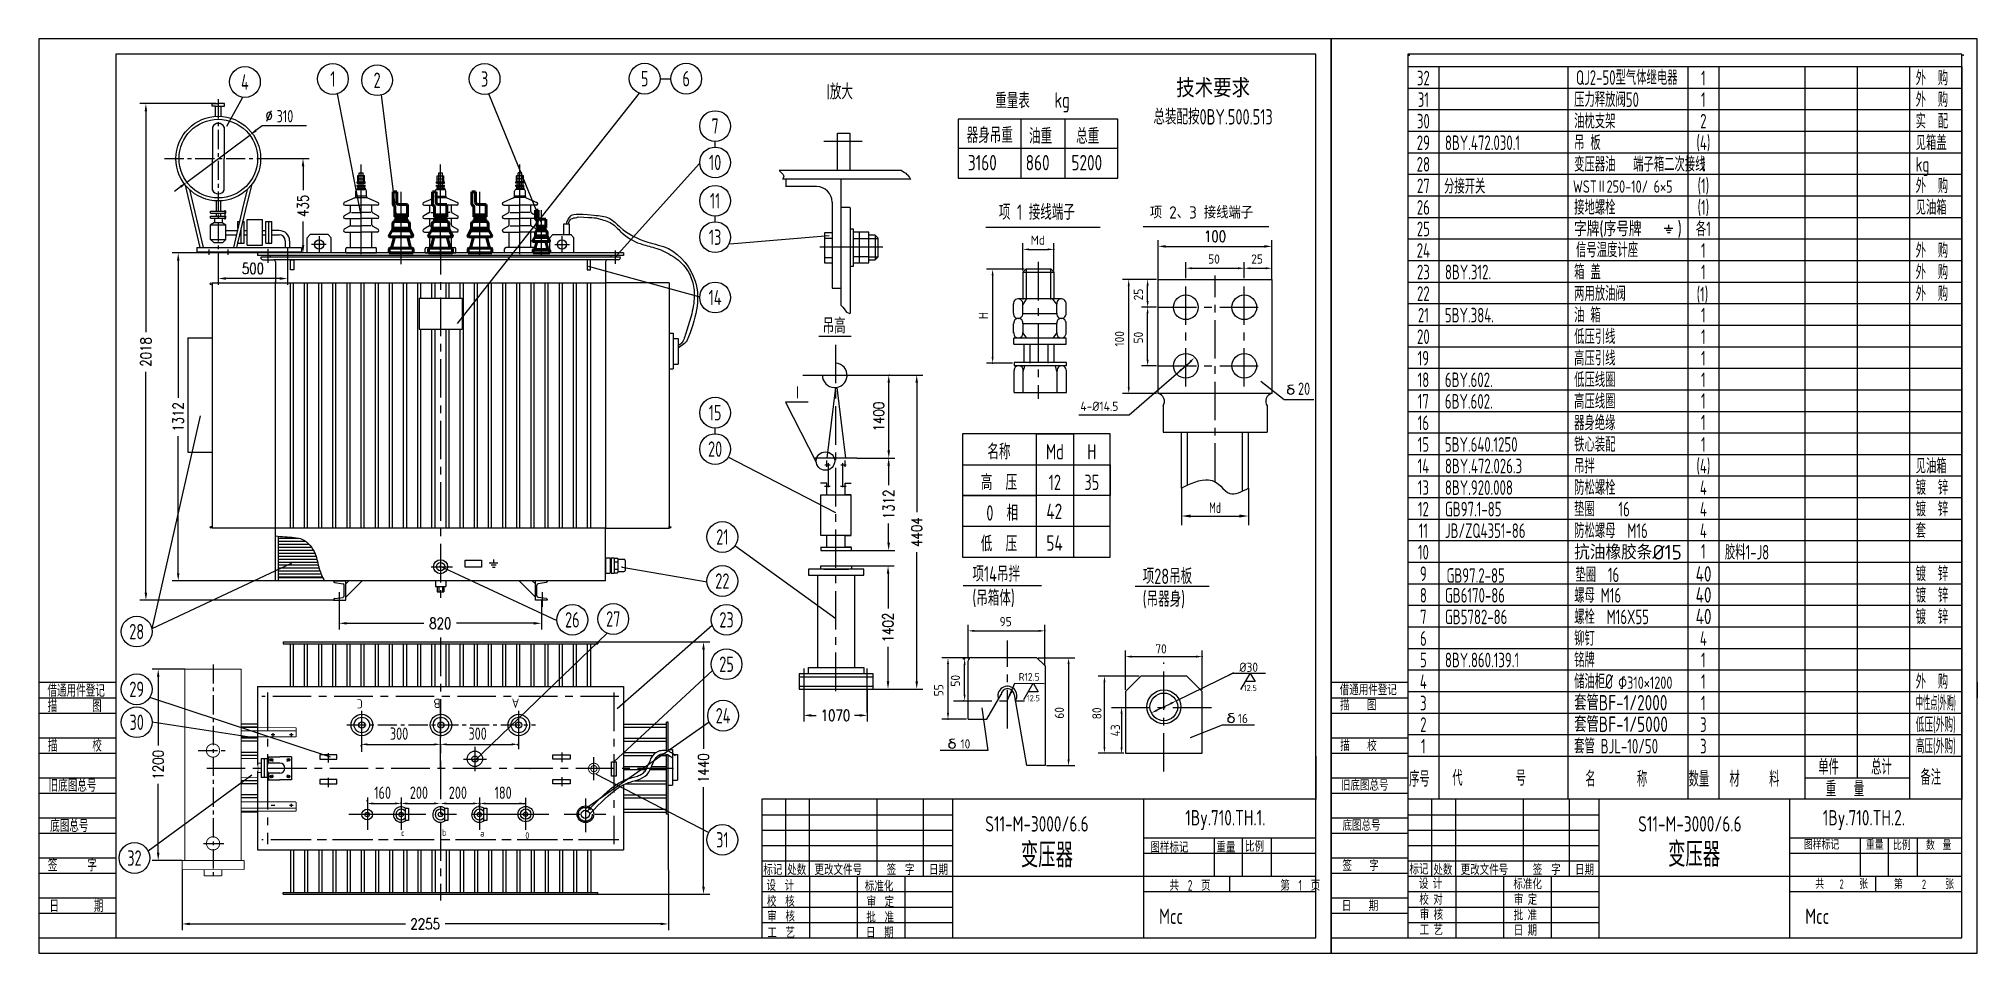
# Model space of a CAD drawing. Extents: x -28 to 602, y -5 to 292.
import ezdxf
from ezdxf.enums import TextEntityAlignment as Align

# ---------------------------------------------------------------- set-up
doc = ezdxf.new("R2010")
doc.units = 0
doc.header["$LTSCALE"] = 10
for name, pattern in [('CENTER', [50.8, 31.75, -6.35, 6.35, -6.35]), ('G', [2, 1.25, -0.25, 0.25, -0.25]), ('虚线', [27, 20, -7])]:
    doc.linetypes.add(name, pattern=pattern)
doc.layers.get('0').update_dxf_attribs({"linetype": 'CONTINUOUS'})
doc.layers.get('Defpoints').update_dxf_attribs({"linetype": 'CONTINUOUS'})
for name, color, linetype in [('01', 7, 'CONTINUOUS'), ('02', 7, 'CONTINUOUS'), ('11', 3, 'CONTINUOUS'), ('2', 7, 'CENTER'), ('4', 7, 'CONTINUOUS'), ('7标注层', 4, 'CONTINUOUS'), ('LAYER1', 1, 'CENTER'), ('LAYER3', 5, 'CONTINUOUS'), ('中心线', 1, 'CENTER'), ('实线', 7, 'CONTINUOUS'), ('尺寸线', 3, 'CONTINUOUS'), ('文本层', 4, 'CONTINUOUS'), ('细实线', 4, 'CONTINUOUS'), ('虚线', 4, '虚线')]:
    doc.layers.add(name, color=color, linetype=linetype)
doc.layers.add('1', color=4, linetype='CONTINUOUS', lineweight=53)
doc.styles.add('PC_TEXTSTYLE', font='isocp.shx', dxfattribs={"width": 0.8, "bigfont": 'hzfs.shx'})
doc.styles.get("Standard").update_dxf_attribs({"font": 'isocp.shx', "width": 0.707, "bigfont": 'hztxt.shx'})
doc.styles.add('TH_GBDIM', font='romans.shx', dxfattribs={"width": 0.8, "bigfont": 'gbcbig.shx'})
doc.dimstyles.new('TH_GBDIM', dxfattribs={"dimtxt": 3.5, "dimasz": 2.5, "dimexe": 2, "dimexo": 0, "dimgap": 1.5, "dimtad": 1, "dimdec": 1, "dimzin": 0, "dimdsep": 46, "dimtxsty": 'TH_GBDIM', "dimcen": 2.5, "dimclrd": 130, "dimclre": 130, "dimclrt": 3, "dimadec": 0, "dimazin": 0, "dimtfac": 0.714286, "dimtdec": 1, "dimtmove": 0, "dimatfit": 3, "dimfxl": 1, "dimtzin": 0, "dimlwd": -1, "dimlwe": -1, "dimarcsym": 0})

msp = doc.modelspace()

# ---------------------------------------------------------------- texts
at = {"layer": '01', "color": 1, "width": 0.75}
for s, p in [('4', (39.39, 278.47)), ('1', (67.96, 279.45)), ('2', (82.35, 279.03)), ('3', (117.28, 279.45)), ('5', (169.3, 279.54)), ('6', (182.8, 279.54)), ('7', (192.2, 264.14)), ('10', (192.2, 252.32)), ('11', (192.2, 239.88)), ('13', (192.2, 228.06)), ('14', (192.2, 208.47)), ('15', (192.2, 171.05)), ('20', (192.2, 159.23)), ('21', (194.55, 130.69)), ('22', (194.55, 116.37)), ('28', (4.21, 99.96)), ('26', (145.8, 103.78)), ('27', (159.09, 104.06)), ('23', (195.91, 103.78)), ('25', (195.91, 89.35)), ('29', (4.21, 81.21)), ('30', (4.21, 70.51)), ('24', (194.79, 72.63)), ('31', (194.55, 32.33))]:
    msp.add_text(s, height=5, dxfattribs=at).set_placement(p, align=Align.MIDDLE)
at = {"layer": '01', "color": 3, "width": 0.75}
for s, p in [('I放大', (228.39, 272.8)), ('重量表', (283.24, 269.88)), ('kg', (302.53, 270.1)), ('器身吊重', (273.96, 258.67)), ('油重', (294.22, 258.38)), ('总重', (309.51, 258.38)), ('项 1 接线端子', (284.4, 233.68)), ('吊高', (227.13, 196.74)), ('项14吊拌', (275.82, 116.17)), ('项28吊板', (331.16, 115.42)), ('(吊箱体)', (275.82, 108.38)), ('(吊器身)', (331.16, 108))]:
    msp.add_text(s, height=5, dxfattribs=at).set_placement(p)
at = {"layer": '01', "color": 7}
for s, height, width, p in [('总装配按0BY.500.513', 5, 0.75, (334.64, 264.65)), ('借通用件登记', 3.5, 0.707, (395.21, 79.3)), ('描    图', 3.5, 0.707, (395.29, 74.33)), ('描    校', 3.5, 0.707, (395.36, 61.16)), ('旧底图总号', 3.5, 0.707, (395.58, 48.29)), ('底图总号', 3.5, 0.707, (396.09, 35.25)), ('变压器', 7.998, 0.707, (291.56, 23.36)), ('图样标记', 3.5, 0.707, (333.67, 28.19)), ('重量', 3.5, 0.707, (355.1, 28.19)), ('比例', 3.5, 0.707, (364.42, 28.42)), ('图样标记', 3, 0.707, (546.08, 29.16)), ('重量', 3, 0.707, (566.22, 29.16)), ('比例', 3, 0.707, (575, 29)), ('数  量', 3, 0.707, (585.73, 29)), ('签    字', 3.5, 0.707, (396.04, 22.22)), ('标记', 3.5, 0.707, (207.87, 20.89)), ('设  计', 3.5, 0.707, (208.89, 15.77)), ('处数', 3.5, 0.707, (215.62, 20.89)), ('更改文件号', 3.5, 0.707, (224.5, 20.89)), ('标准化', 3.5, 0.707, (240.86, 15.51)), ('签  字', 3.5, 0.707, (247.97, 20.89)), ('日期', 3.5, 0.707, (261.71, 20.89)), ('共  2  页                第  1  页', 3.5, 0.707, (339.88, 15.76)), ('标记', 3.5, 0.707, (417.87, 21.07)), ('设 计', 3.5, 0.707, (420.91, 16.37)), ('处数', 3.5, 0.707, (425.62, 20.89)), ('更改文件号', 3.5, 0.707, (434.5, 20.89)), ('标准化', 3.5, 0.707, (451.63, 16.22)), ('签  字', 3.5, 0.707, (457.97, 20.89)), ('日期', 3.5, 0.707, (471.71, 20.89)), (' 共    2    张', 3, 0.707, (548.53, 16.45)), (' 第     2     张', 3, 0.707, (574.05, 16.38)), ('校  核', 3.5, 0.707, (209.05, 10.59)), ('审  定', 3.5, 0.707, (241.39, 10.48)), ('日    期', 3.5, 0.707, (395.86, 9.15)), ('校 对', 3.5, 0.707, (421.08, 11.2)), ('审 定 ', 3.5, 0.707, (451.79, 11.19)), ('审  核', 3.5, 0.707, (209.13, 5.75)), ('批  准', 3.5, 0.707, (241.34, 5.45)), ('审 核', 3.5, 0.707, (421.2, 6.31)), ('批 准', 3.5, 0.707, (451.74, 6.15)), ('工  艺', 3.5, 0.707, (209.18, 0.45)), ('日  期 ', 3.5, 0.707, (241.21, 0.47)), ('工 艺', 3.5, 0.707, (421.16, 1.35)), ('日 期', 3.5, 0.707, (451.74, 1.17))]:
    msp.add_text(s, height=height, dxfattribs=dict(at, width=width)).set_placement(p)
for s, height, width, p in [('名称', 5, 0.75, (284.44, 155.86)), ('Md', 5, 0.75, (302.61, 155.86)), ('H', 5, 0.75, (314.63, 155.86)), ('高  压', 5, 0.75, (284.44, 145.92)), ('12', 5, 0.75, (302.61, 145.92)), ('35', 5, 0.75, (314.63, 145.92)), (' 0  相', 5, 0.75, (284.44, 135.99)), ('低  压', 5, 0.75, (284.44, 125.99)), ('变压器', 7.998, 0.707, (510.38, 23.58))]:
    msp.add_text(s, height=height, dxfattribs=dict(at, width=width)).set_placement(p, align=Align.CENTER)
at = {"layer": '11', "color": 7}
msp.add_text('技术要求 ', height=6, dxfattribs=at).set_placement((355.77, 273.48), align=Align.CENTER)
for s, height, width, p in [('32', 4.75, 0.707, (422.38, 277.36)), ('31', 4.75, 0.707, (422.38, 270.36)), ('30', 4.75, 0.707, (422.38, 263.36)), ('29', 4.75, 0.707, (422.38, 256.36)), ('28', 4.75, 0.707, (422.38, 249.36)), ('27', 4.75, 0.707, (422.38, 242.36)), ('26', 4.75, 0.707, (422.38, 235.36)), ('25', 4.75, 0.707, (422.38, 228.36)), ('24', 4.75, 0.707, (422.38, 221.36)), ('23', 4.75, 0.707, (422.38, 214.36)), ('22', 4.75, 0.707, (422.38, 207.36)), ('21', 4.75, 0.707, (422.38, 200.36)), ('20', 4.75, 0.707, (422.38, 193.36)), ('19', 4.75, 0.707, (422.38, 186.36)), ('18', 4.75, 0.707, (422.38, 179.36)), ('17', 4.75, 0.707, (422.38, 172.36)), ('16', 4.75, 0.707, (422.38, 165.36)), ('15', 4.75, 0.707, (422.38, 158.36)), ('14', 4.75, 0.707, (422.38, 151.36)), ('13', 4.75, 0.707, (422.38, 144.36)), ('12', 4.75, 0.707, (422.38, 137.36)), ('11', 4.75, 0.707, (422.38, 130.36)), ('10', 4.75, 0.707, (422.38, 123.36)), ('9', 4.75, 0.707, (422.38, 116.36)), ('8', 4.75, 0.707, (422.38, 109.36)), ('7', 4.75, 0.707, (422.38, 102.36)), ('6', 4.75, 0.707, (422.38, 95.36)), ('5', 4.75, 0.707, (422.38, 88.36)), ('4', 4.75, 0.707, (422.38, 81.36)), ('3', 4.75, 0.707, (422.38, 74.36)), ('2', 4.75, 0.707, (422.38, 67.36)), ('1', 4.75, 0.707, (422.38, 60.36)), ('单件', 5, 0.67, (554.08, 53.48)), ('总计', 5, 0.67, (571.25, 53.48))]:
    msp.add_text(s, height=height, dxfattribs=dict(at, width=width)).set_placement(p, align=Align.CENTER)
for s, height, width, p in [('压力释放阀50', 4.75, 0.707, (471.38, 270.36)), ('外  购', 4.75, 0.707, (582.38, 270.36)), ('油枕支架', 4.75, 0.707, (471.38, 263.36)), ('实  配', 4.75, 0.707, (582.38, 263.36)), ('8BY.472.030.1', 4.75, 0.707, (429.38, 256.36)), ('吊 板', 4.75, 0.707, (471.38, 256.36)), ('见箱盖', 4.75, 0.707, (582.38, 256.36)), ('变压器油   端子箱二次接线', 4.75, 0.707, (471.38, 249.36)), ('kg', 4.75, 0.707, (582.38, 249.36)), ('分接开关', 4.75, 0.707, (429.09, 242.21)), ('外  购', 4.75, 0.707, (582.38, 242.36)), ('接地螺栓', 4.75, 0.707, (471.38, 235.36)), ('见油箱', 4.75, 0.707, (582.38, 235.36)), ('信号温度计座', 4.75, 0.707, (472, 221.53)), ('外  购', 4.75, 0.707, (582.38, 221.36)), ('8BY.312.', 4.75, 0.707, (429.38, 214.36)), ('箱 盖', 4.75, 0.707, (471.38, 214.36)), ('外  购', 4.75, 0.707, (582.38, 214.36)), ('两用放油阀', 4.75, 0.707, (471.38, 207.36)), ('外  购', 4.75, 0.707, (582.38, 207.36)), ('5BY.384.', 4.75, 0.707, (429.38, 200.36)), ('油 箱', 4.75, 0.707, (471.38, 200.36)), ('低压引线', 4.75, 0.707, (471.38, 193.36)), ('高压引线', 4.75, 0.707, (471.38, 186.36)), ('6BY.602.', 4.75, 0.707, (429.38, 179.36)), ('低压线圈', 4.75, 0.707, (471.38, 179.36)), ('6BY.602.', 4.75, 0.707, (429.38, 172.36)), ('高压线圈', 4.75, 0.707, (471.38, 172.36)), ('器身绝缘', 4.75, 0.707, (471.38, 165.36)), ('5BY.640.1250', 4.75, 0.707, (429.38, 158.36)), ('铁心装配', 4.75, 0.707, (471.38, 158.36)), ('8BY.472.026.3', 4.75, 0.707, (429.38, 151.36)), ('吊拌', 4.75, 0.707, (471.38, 151.36)), ('见油箱', 4.75, 0.707, (582.38, 151.36)), ('8BY.920.008', 4.75, 0.707, (429.38, 144.36)), ('防松螺栓', 4.75, 0.707, (471.38, 144.36)), ('镀  锌', 4.75, 0.707, (582.38, 144.36)), ('GB97.1-85', 4.75, 0.707, (429.38, 137.36)), ('垫圈    16', 4.75, 0.707, (471.38, 137.36)), ('镀  锌', 4.75, 0.707, (582.38, 137.36)), ('JB/ZQ4351-86', 4.75, 0.707, (429.38, 130.36)), ('防松螺母  M16', 4.75, 0.707, (471.38, 130.36)), ('套', 4.75, 0.707, (582.38, 130.36)), ('胶料1-J8', 4.75, 0.707, (520.38, 123.36)), ('GB97.2-85', 4.75, 0.707, (429.9, 115.8)), ('垫圈  16', 4.75, 0.707, (471.79, 116.04)), ('镀  锌', 4.75, 0.707, (582.38, 116.36)), ('GB6170-86', 4.75, 0.707, (429.38, 109.36)), ('螺母 M16', 4.75, 0.707, (471.38, 109.36)), ('镀  锌', 4.75, 0.707, (582.38, 109.36)), ('GB5782-86', 4.75, 0.707, (429.38, 102.36)), ('螺栓  M16X55', 4.75, 0.707, (471.38, 102.36)), ('镀  锌', 4.75, 0.707, (582.38, 102.36)), ('铆钉 ', 4.75, 0.707, (471.38, 95.36)), ('8BY.860.139.1', 4.75, 0.707, (429.38, 88.36)), ('铭牌', 4.75, 0.707, (471.38, 88.36)), ('借通用件登记', 4, 0.707, (-24.79, 78.77)), ('储油柜%%C ', 4.75, 0.707, (471.38, 81.36)), ('外  购', 4.75, 0.707, (582.38, 81.36)), ('描       图', 4, 0.707, (-24.71, 73.8)), ('描       校', 4, 0.707, (-24.64, 60.95)), ('套管 BJL-10/50', 4.75, 0.707, (471.38, 60.36)), ('旧底图总号', 4, 0.707, (-24.42, 47.94)), ('序号', 5, 0.67, (417.73, 49.58)), ('    代         号', 5, 0.67, (424.12, 49.88)), ('    名       称', 5, 0.67, (467.36, 49.59)), ('数量', 5, 0.67, (508.59, 49.58)), (' 材     料', 5, 0.67, (519.92, 49.59)), ('重   量', 5, 0.67, (553.18, 46.36)), ('备注', 5, 0.67, (583.95, 50.12)), ('底图总号', 4, 0.707, (-23.91, 34.84)), ('签      字', 4, 0.707, (-24.65, 22.05)), ('日       期 ', 4, 0.707, (-24.14, 8.8))]:
    msp.add_text(s, height=height, dxfattribs=dict(at, width=width)).set_placement(p)
at = {"layer": '11', "color": 3, "width": 0.707}
for s, height, p in [('1', 4.75, (513.38, 270.36)), ('2', 4.75, (513.38, 263.36)), ('(4)', 4.75, (513.38, 256.36)), ('1', 4.75, (513.38, 249.36)), ('(1)', 4.75, (513.38, 242.36)), ('(1)', 4.75, (513.38, 235.36)), ('各1', 4.75, (513.38, 228.36)), ('1', 4.75, (513.38, 221.36)), ('1', 4.75, (513.38, 214.36)), ('1', 4.75, (513.38, 200.36)), ('1', 4.75, (513.38, 193.36)), ('1', 4.75, (513.38, 186.36)), ('1', 4.75, (513.38, 179.36)), ('1', 5, (513.38, 172.36)), ('1', 5, (513.38, 165.36)), ('1', 4.75, (513.38, 158.36)), ('(4)', 4.75, (513.38, 151.36)), ('4', 4.75, (513.38, 144.36)), ('4', 4.75, (513.38, 137.36)), ('4', 4.75, (513.38, 130.36)), ('1', 4.75, (513.38, 123.65)), ('4', 4.75, (513.38, 95.36)), ('1', 4.75, (513.38, 88.36)), ('1', 4.75, (513.38, 88.36)), ('1', 4.75, (513.38, 81.36)), ('1', 4.75, (513.38, 81.36)), ('1', 4.75, (513.38, 74.36)), ('3', 4.75, (513.38, 67.36)), ('3', 4.75, (513.38, 60.36))]:
    msp.add_text(s, height=height, dxfattribs=at).set_placement(p, align=Align.CENTER)
at = {"layer": '11', "color": 7}
for s, width, p, p2 in [('字牌(序号牌     )', 0.901966, (471.38, 228.36), (506.38, 228.36)), ('抗油橡胶条%%c15', 1.053923, (471.38, 123.36), (506.38, 123.36)), ('中性点(外购)', 0.484431, (582.38, 74.36), (595.38, 74.36)), ('低压(外购)', 0.588618, (582.38, 67.36), (595.38, 67.36)), ('高压(外购)', 0.588618, (582.38, 60.36), (595.38, 60.36))]:
    msp.add_text(s, height=4.75, dxfattribs=dict(at, width=width)).set_placement(p, p2, align=Align.FIT)
at = {"layer": '11', "color": 3, "width": 0.707}
msp.add_text('(1)', height=4.75, dxfattribs=at).set_placement((511.2, 207.13))
at = {"layer": '4', "color": 3}
for s, p in [('项 2、3 接线端子', (333.48, 234.1)), ('I', (218.4, 175.66))]:
    msp.add_text(s, height=4, dxfattribs=at).set_placement(p)
at = {"layer": '4', "color": 3, "linetype": 'ByBlock'}
msp.add_text('Md', height=3, dxfattribs=at).set_placement((294.77, 225.6))
msp.add_text('H', height=3, rotation=90, dxfattribs=at).set_placement((280.88, 201.41))
at = {"layer": '4', "color": 7}
for s, p in [('C', (77.69, 77.99)), ('B', (102.9, 78.15)), ('A', (128.54, 78.19))]:
    msp.add_text(s, height=3, rotation=180, dxfattribs=at).set_placement(p)
for s, p in [('c', (90.11, 33.53)), ('b', (103.42, 33.65)), ('a', (115.83, 33.4)), ('0', (130.51, 32.67))]:
    msp.add_text(s, height=2.1, dxfattribs=at).set_placement(p)
at = {"layer": '7标注层', "color": 3, "linetype": 'Continuous', "insert": (47.24, 267.45), "char_height": 3.5, "attachment_point": 5, "style": 'TH_GBDIM'}
msp.add_mtext('%%C', dxfattribs=at)
at = {"layer": '实线', "linetype": 'Continuous', "style": 'PC_TEXTSTYLE', "width": 0.8}
for s, p in [('S11-M-3000/6.6', (280, 35)), ('1By.710.TH.1.', (345, 37)), ('S11-M-3000/6.6', (492.2, 35)), ('1By.710.TH.2.', (552.2, 37)), ('Mcc', (336.5, 5)), ('Mcc', (546.5, 5))]:
    msp.add_text(s, height=5, dxfattribs=at).set_placement(p)
at = {"layer": '尺寸线', "linetype": 'Continuous', "style": 'PC_TEXTSTYLE', "width": 0.8}
for s, height, p in [('310', 4, (49.67, 265.35)), ('3160', 5, (274.35, 249.76)), ('860', 5, (293.13, 249.76)), ('5200', 5, (308, 249.76)), ('WSTⅡ250-10/ 6×5 ', 4, (471, 242.5)), ('20', 4, (381.65, 176.84)), ('42', 5, (299.85, 136.49)), ('54', 5, (299.85, 126.21)), ('40', 5, (510.87, 116.18)), ('40', 5, (510.87, 109.36)), ('40', 5, (510.87, 102.36)), ('Φ310×1200', 4, (485.68, 81.36)), ('套管BF-1/2000', 5, (471.38, 74.36)), ('套管BF-1/5000', 5, (471.38, 67.36)), ('300', 4, (86.5, 64.8)), ('300', 4, (112.03, 64.8)), ('160', 4, (81.38, 45.62)), ('200', 4, (92.98, 45.62)), ('200', 4, (105.65, 45.62)), ('180', 4, (120.5, 45.62))]:
    msp.add_text(s, height=height, dxfattribs=at).set_placement(p)

# ---------------------------------------------------------------- blocks, each defined once
blk = doc.blocks.new('*U2', base_point=(25, 5))
at = {"layer": '01'}
blk.add_lwpolyline([(25, 5), (415, 5), (415, 292), (25, 292)], close=True, dxfattribs=at)
at = {"layer": '02'}
blk.add_lwpolyline([(0, 0), (420, 0), (420, 297), (0, 297)], close=True, dxfattribs=at)
blk = doc.blocks.new('*D10')
at = {"layer": '7标注层', "color": 130, "transparency": 16777216}
for p, q in [((248.56, 183.27), (250.63, 183.27)), ((248.63, 158.8), (248.63, 180.77)), ((248.56, 156.3), (250.63, 156.3))]:
    blk.add_line(p, q, dxfattribs=at)
for points in [[(248.21, 180.77), (249.04, 180.77), (248.63, 183.27)], [(248.21, 158.8), (249.04, 158.8), (248.63, 156.3)]]:
    blk.add_solid(points, dxfattribs=at)
at = {"layer": 'Defpoints', "color": 0, "transparency": 16777216}
for p in [(248.56, 183.27), (248.63, 183.27), (248.56, 156.3)]:
    blk.add_point(p, dxfattribs=at)
at = {"layer": '7标注层', "color": 3, "transparency": 16777216, "insert": (245.38, 169.78), "char_height": 3.5, "attachment_point": 5, "rotation": 90, "style": 'TH_GBDIM'}
blk.add_mtext('{1400}{}{}', dxfattribs=at)
blk = doc.blocks.new('LINBLOCK')
at = {"layer": '01'}
for p, q in [((0, 0), (0, -7)), ((10, 0), (10, -7)), ((52, 0), (52, -7)), ((91, 0), (91, -7)), ((101, 0), (101, -7)), ((129, 0), (129, -7)), ((146, 0), (146, -7)), ((163, 0), (163, -7)), ((180, 0), (180, -7))]:
    blk.add_line(p, q, dxfattribs=at)
at = {"layer": '02'}
blk.add_line((0, 0), (180, 0), dxfattribs=at)
blk = doc.blocks.new('放油塞')
for p, q in [((-17, 0), (-17, -18)), ((-17, -18), (17, -18)), ((-11, -18), (-11, -36)), ((-11, -36), (11, -36)), ((-6, -18), (-6, -36)), ((6, -18), (6, -36)), ((11, -18), (11, -36)), ((17, 0), (17, -18))]:
    blk.add_line(p, q)
blk = doc.blocks.new('*D11')
at = {"layer": '7标注层', "color": 130, "linetype": 'Continuous', "transparency": 16777216}
for p, q in [((30.73, 222.23), (30.73, 212.63)), ((53.23, 224.67), (53.23, 212.63)), ((50.73, 214.63), (33.23, 214.63))]:
    blk.add_line(p, q, dxfattribs=at)
for points in [[(33.23, 215.05), (33.23, 214.22), (30.73, 214.63)], [(50.73, 215.05), (50.73, 214.22), (53.23, 214.63)]]:
    blk.add_solid(points, dxfattribs=at)
at = {"layer": 'Defpoints', "color": 0, "linetype": 'Continuous', "transparency": 16777216}
for p in [(30.73, 222.23), (53.23, 224.67), (30.73, 214.63)]:
    blk.add_point(p, dxfattribs=at)
at = {"layer": '7标注层', "color": 3, "linetype": 'Continuous', "transparency": 16777216, "insert": (41.98, 217.88), "char_height": 3.5, "attachment_point": 5, "style": 'TH_GBDIM'}
blk.add_mtext('{500}{}{}', dxfattribs=at)
blk = doc.blocks.new('BJL-10')
at = {"layer": '1', "lineweight": -3}
for p, q in [((-148.37, 37.95), (-146.17, 37.95)), ((-147.87, 38.85), (-146.67, 38.85)), ((-148.57, 35.95), (-145.97, 35.95)), ((-148.57, 35.55), (-145.97, 35.55)), ((-148.57, 34.85), (-145.97, 34.85)), ((-148.57, 34.45), (-145.97, 34.45)), ((-148.52, 33.85), (-146.02, 33.85)), ((-148.52, 33.85), (-148.52, 33.45)), ((-148.52, 33.45), (-146.02, 33.45)), ((-148.37, 36.95), (-146.17, 36.95)), ((-148.37, 34.45), (-148.37, 33.85)), ((-146.17, 34.45), (-146.17, 33.85)), ((-146.02, 33.85), (-146.02, 33.45)), ((-149.33, 30.72), (-152.76, 29.28)), ((-151.04, 25.85), (-152.76, 24.94)), ((-151.04, 25.85), (-152.76, 24.94)), ((-152.52, 28.34), (-147.27, 28.34)), ((-150.45, 25.99), (-147.27, 25.99)), ((-149.02, 31.35), (-145.52, 31.35)), ((-149.02, 30.85), (-145.52, 30.85)), ((-142.02, 28.34), (-147.27, 28.34)), ((-144.1, 25.99), (-147.27, 25.99)), ((-145.22, 30.72), (-141.79, 29.28)), ((-143.51, 25.85), (-141.79, 24.94)), ((-151.04, 21.51), (-152.76, 20.59)), ((-152.52, 23.99), (-150.87, 23.99)), ((-152.52, 19.65), (-147.27, 19.65)), ((-150.77, 23.99), (-147.27, 23.99)), ((-150.77, 21.95), (-150.77, 23.99)), ((-150.61, 21.65), (-147.27, 21.65)), ((-142.02, 23.99), (-147.27, 23.99)), ((-144.1, 21.65), (-147.27, 21.65)), ((-142.02, 19.65), (-147.27, 19.65)), ((-143.77, 21.95), (-143.77, 23.99)), ((-143.51, 21.51), (-141.79, 20.59)), ((-151.77, 14.65), (-142.77, 14.65))]:
    blk.add_line(p, q, dxfattribs=at)
at = {"layer": '1', "lineweight": -3, "ltscale": 2.5}
for p, q in [((-148.37, 35.95), (-148.37, 37.95)), ((-147.87, 35.95), (-147.87, 38.85)), ((-146.67, 35.95), (-146.67, 38.85)), ((-146.17, 35.95), (-146.17, 37.95)), ((-149.02, 31.18), (-149.02, 32.95)), ((-148.57, 35.55), (-148.57, 35.95)), ((-148.57, 34.45), (-148.57, 34.85)), ((-147.87, 34.85), (-147.87, 35.55)), ((-147.87, 33.85), (-147.87, 34.45)), ((-146.67, 34.85), (-146.67, 35.55)), ((-146.67, 33.85), (-146.67, 34.45)), ((-145.97, 35.55), (-145.97, 35.95)), ((-145.97, 34.45), (-145.97, 34.85)), ((-145.52, 31.18), (-145.52, 32.95)), ((-153.02, 28.84), (-153.02, 28.84)), ((-153.02, 28.84), (-153.02, 28.84)), ((-150.77, 26.29), (-150.77, 28.34)), ((-150.77, 26.29), (-150.77, 28.34)), ((-143.77, 26.29), (-143.77, 28.34)), ((-141.52, 28.84), (-141.52, 28.84)), ((-153.02, 24.49), (-153.02, 24.49)), ((-153.02, 24.49), (-153.02, 24.49)), ((-153.02, 20.15), (-153.02, 20.15)), ((-150.77, 14.65), (-150.77, 19.65)), ((-143.77, 14.65), (-143.77, 19.65)), ((-141.52, 24.49), (-141.52, 24.49)), ((-141.52, 20.15), (-141.52, 20.15)), ((-152.27, 12.85), (-152.27, 14.15)), ((-142.27, 12.85), (-142.27, 14.15))]:
    blk.add_line(p, q, dxfattribs=at)
at = {"layer": '1', "lineweight": -3}
for centre, start, end in [((-148.52, 32.95), 90, 180), ((-146.02, 32.95), 0, 90), ((-152.52, 28.84), 118.07249, 180), ((-152.52, 28.84), 118.07249, 180), ((-151.27, 26.29), 298.07249, 0), ((-151.27, 26.29), 298.07249, 360), ((-143.27, 26.29), 180, 241.92751), ((-142.02, 28.84), 0, 61.92751), ((-152.52, 24.49), 118.07249, 180), ((-152.52, 24.49), 118.07249, 180), ((-152.52, 20.15), 118.07249, 180), ((-151.27, 21.95), 298.07249, 360), ((-143.27, 21.95), 180, 241.92751), ((-142.02, 24.49), 0, 61.92751), ((-142.02, 20.15), 0, 61.92751), ((-151.77, 14.15), 90, 180), ((-142.77, 14.15), 0, 90)]:
    blk.add_arc(centre, 0.5, start, end, dxfattribs=at)
at = {"layer": '1', "lineweight": -3, "ltscale": 2.5}
for centre, start, end in [((-152.52, 28.84), 180, 270), ((-152.52, 28.84), 180, 270), ((-149.52, 31.18), 292.729, 0), ((-145.02, 31.18), 180, 247.271), ((-142.02, 28.84), 270, 0), ((-152.52, 24.49), 180, 270), ((-152.52, 24.49), 180, 270), ((-152.52, 20.15), 180, 270), ((-142.02, 24.49), 270, 0), ((-142.02, 20.15), 270, 0)]:
    blk.add_arc(centre, 0.5, start, end, dxfattribs=at)
at = {"layer": '中心线', "color": 1, "linetype": 'G', "lineweight": -3}
blk.add_line((-147.27, 12.85), (-147.27, 41.55), dxfattribs=at)
at = {"layer": '实线', "linetype": 'Continuous', "lineweight": -3}
blk.add_line((-152.27, 12.85), (-142.27, 12.85), dxfattribs=at)
blk = doc.blocks.new('DELTA')
at = {"layer": '4'}
for p, q in [((-0.8, 2.83), (-0.31, 3.03)), ((-0.68, 2.36), (-0.8, 2.83)), ((0, 2), (-0.68, 2.36)), ((-0.31, 3.03), (0.8, 3.17))]:
    blk.add_line(p, q, dxfattribs=at)
blk.add_circle((0, 1), 1, dxfattribs=at)
blk = doc.blocks.new('*D13')
at = {"layer": '7标注层', "color": 130, "linetype": 'Continuous', "transparency": 16777216}
for p, q in [((481.82, 689.31), (481.82, 702.09)), ((484.32, 700.09), (516.32, 700.09)), ((518.82, 689.31), (518.82, 702.09))]:
    blk.add_line(p, q, dxfattribs=at)
for points in [[(484.32, 700.51), (484.32, 699.67), (481.82, 700.09)], [(516.32, 700.51), (516.32, 699.67), (518.82, 700.09)]]:
    blk.add_solid(points, dxfattribs=at)
at = {"layer": 'Defpoints', "color": 0, "linetype": 'Continuous', "transparency": 16777216}
for p in [(518.82, 700.09), (481.82, 689.31), (518.82, 689.31)]:
    blk.add_point(p, dxfattribs=at)
at = {"layer": '7标注层', "color": 3, "linetype": 'Continuous', "transparency": 16777216, "insert": (500.32, 703.34), "char_height": 3.5, "attachment_point": 5, "style": 'TH_GBDIM'}
blk.add_mtext('{100}{}{}', dxfattribs=at)
blk = doc.blocks.new('WS-1')
at = {"ltscale": 0.5}
for p, q in [((-62.84, 13.09), (-57.84, 13.09)), ((-62.84, 4.78), (-62.84, 13.09)), ((-57.84, 4.78), (-57.84, 13.09)), ((-69.74, 9.5), (-66, 9.5)), ((-69.74, 8.09), (-66.34, 8.09)), ((-67.75, 8.09), (-66.34, 8.09)), ((-65.84, 12.46), (-65.3, 12.46)), ((-65.84, 10.2), (-65.84, 12.46)), ((-64.84, 5.4), (-64.84, 10.09)), ((-64.28, 12.46), (-63.84, 12.46)), ((-63.84, 5.4), (-63.84, 12.46)), ((-63.84, 9.5), (-62.84, 9.5)), ((-63.84, 8.09), (-62.84, 8.09)), ((-57.84, 9.5), (-56.84, 9.5)), ((-57.84, 8.09), (-56.84, 8.09)), ((-56.84, 5.4), (-56.84, 12.46)), ((-56.84, 12.46), (-54.84, 12.46)), ((-55.84, 5.4), (-55.84, 12.46)), ((-54.84, 5.4), (-54.84, 12.46)), ((-54.84, 8.09), (-52.46, 8.09)), ((-65.84, 5.4), (-65.84, 5.85)), ((-65.84, 5.4), (-63.84, 5.4)), ((-62.84, 4.78), (-57.84, 4.78)), ((-56.84, 5.4), (-54.84, 5.4)), ((-50.46, 6.09), (-50.46, 3.93)), ((-49.06, 6.09), (-49.06, 3.93)), ((-58.34, -162.02), (-58.34, -168.21)), ((-57.34, -162.02), (-57.34, -168.21)), ((-56.34, -162.02), (-56.34, -168.21)), ((-55.94, -161.44), (-52.19, -161.44)), ((-48.44, -161.44), (-52.19, -161.44)), ((-56.34, -168.21), (-58.34, -168.21)), ((-55.94, -168.93), (-52.19, -168.93)), ((-48.44, -168.93), (-52.19, -168.93))]:
    blk.add_line(p, q, dxfattribs=at)
at = {"linetype": 'Continuous', "ltscale": 0.3}
for p, q in [((-55.63, 5.03), (-55.63, 5.03)), ((-55.63, 5.03), (-55.63, 5.03)), ((-55.63, 5.03), (-55.63, 5.03)), ((-55.63, 5.03), (-55.63, 5.03)), ((-55.63, 5.03), (-55.63, 5.03)), ((-55.63, 5.03), (-55.63, 5.03)), ((-55.63, 5.03), (-55.63, 5.03)), ((-58.34, -162.02), (-56.34, -162.02)), ((-52.19, -163.51), (-56.34, -163.51)), ((-52.19, -166.73), (-56.34, -166.73))]:
    blk.add_line(p, q, dxfattribs=at)
at = {"color": 1}
blk.add_line((-61.37, -167.42), (-95, -192.12), dxfattribs=at)
at = {"ltscale": 0.5, "const_width": 0.3}
for points in [[(-59.34, -162.02), (-64.59, -162.02)], [(-59.34, -162.02), (-59.34, -168.21)], [(-59.34, -163.51), (-58.34, -163.51)], [(-59.34, -168.21), (-64.59, -168.21)], [(-59.34, -166.51), (-58.34, -166.51)]]:
    blk.add_lwpolyline(points, dxfattribs=at)
at = {"ltscale": 0.5}
for radius in [3.4, 2]:
    blk.add_arc((-52.46, 6.09), radius, 0, 90, dxfattribs=at)
at = {"layer": '01', "color": 1}
blk.add_circle((-99.49, -194.31), 5, dxfattribs=at)
at = {"layer": '实线', "linetype": 'Continuous'}
for p, q in [((-52.46, 9.49), (-54.84, 9.49)), ((-55.94, -161.44), (-55.94, -163.51)), ((-54.43, -162.94), (-55.43, -161.97)), ((-49.96, -162.94), (-48.96, -161.97)), ((-48.44, -161.44), (-48.44, -168.93)), ((-55.94, -166.73), (-55.94, -168.93)), ((-54.43, -167.29), (-55.43, -168.27)), ((-49.96, -167.29), (-48.96, -168.27))]:
    blk.add_line(p, q, dxfattribs=at)
for centre in [(-54.94, -162.44), (-49.44, -162.44), (-54.94, -167.8), (-49.44, -167.8)]:
    blk.add_circle(centre, 0.443, dxfattribs=at)
blk.add_arc((-52.19, -165.12), 1.61, 270, 90, dxfattribs=at)
at = {"layer": '01', "color": 1, "width": 0.75}
blk.add_text('32', height=5, dxfattribs=at).set_placement((-99.49, -194.31), align=Align.MIDDLE)
at = {"layer": '11', "color": 7, "width": 0.707}
for s, p in [('QJ2-50型气体继电器', (369.03, 56.8)), ('外  购', (479.42, 56.63))]:
    blk.add_text(s, height=4.75, dxfattribs=at).set_placement(p)
at = {"layer": '11', "color": 3, "width": 0.707}
blk.add_text('1', height=4.75, dxfattribs=at).set_placement((410.42, 56.63), align=Align.CENTER)
blk = doc.blocks.new('*D19')
at = {"layer": 'Defpoints', "color": 0, "linetype": 'Continuous', "transparency": 16777216}
for p in [(69.97, 110.13), (135.77, 110.13), (135.77, 102.65)]:
    blk.add_point(p, dxfattribs=at)
at = {"layer": '尺寸线', "color": 130, "linetype": 'Continuous', "transparency": 16777216}
for p, q in [((69.97, 110.13), (69.97, 100.65)), ((135.77, 110.13), (135.77, 100.65)), ((72.47, 102.65), (97.57, 102.65)), ((133.27, 102.65), (108.17, 102.65))]:
    blk.add_line(p, q, dxfattribs=at)
for points in [[(72.47, 103.06), (72.47, 102.23), (69.97, 102.65)], [(133.27, 103.06), (133.27, 102.23), (135.77, 102.65)]]:
    blk.add_solid(points, dxfattribs=at)
at = {"layer": '尺寸线', "color": 3, "linetype": 'Continuous', "transparency": 16777216, "insert": (102.87, 102.65), "char_height": 3.5, "attachment_point": 5, "style": 'TH_GBDIM'}
blk.add_mtext('{820}{}{}', dxfattribs=at)
blk = doc.blocks.new('*D20')
at = {"layer": 'Defpoints', "color": 0, "linetype": 'Continuous', "transparency": 16777216}
for p in [(220.99, 81.27), (241.63, 81.27), (241.63, 72.74)]:
    blk.add_point(p, dxfattribs=at)
at = {"layer": '尺寸线', "color": 130, "linetype": 'Continuous', "transparency": 16777216}
for p, q in [((220.99, 81.27), (220.99, 70.74)), ((241.63, 81.27), (241.63, 70.74)), ((223.49, 72.74), (225.08, 72.74)), ((239.13, 72.74), (237.54, 72.74))]:
    blk.add_line(p, q, dxfattribs=at)
for points in [[(223.49, 73.16), (223.49, 72.32), (220.99, 72.74)], [(239.13, 73.16), (239.13, 72.32), (241.63, 72.74)]]:
    blk.add_solid(points, dxfattribs=at)
at = {"layer": '尺寸线', "color": 3, "linetype": 'Continuous', "transparency": 16777216, "insert": (231.31, 72.74), "char_height": 3.5, "attachment_point": 5, "style": 'TH_GBDIM'}
blk.add_mtext('1070', dxfattribs=at)
blk = doc.blocks.new('*D21')
at = {"layer": 'Defpoints', "color": 0, "linetype": 'Continuous', "transparency": 16777216}
for p in [(43.47, 222.93), (17.71, 116.43), (49.32, 116.43)]:
    blk.add_point(p, dxfattribs=at)
at = {"layer": '尺寸线', "color": 130, "linetype": 'Continuous', "transparency": 16777216}
for p, q in [((43.47, 222.93), (15.71, 222.93)), ((17.71, 220.43), (17.71, 175.92)), ((17.71, 118.93), (17.71, 163.45)), ((49.32, 116.43), (15.71, 116.43))]:
    blk.add_line(p, q, dxfattribs=at)
for points in [[(17.29, 220.43), (18.12, 220.43), (17.71, 222.93)], [(17.29, 118.93), (18.12, 118.93), (17.71, 116.43)]]:
    blk.add_solid(points, dxfattribs=at)
at = {"layer": '尺寸线', "color": 3, "linetype": 'Continuous', "transparency": 16777216, "insert": (17.71, 169.68), "char_height": 3.5, "attachment_point": 5, "rotation": 90, "style": 'TH_GBDIM'}
blk.add_mtext('1312', dxfattribs=at)
blk = doc.blocks.new('*D22')
at = {"layer": 'Defpoints', "color": 0, "linetype": 'Continuous', "transparency": 16777216}
for p in [(238.3, 156.3), (236.6, 126.3), (248.6, 126.3)]:
    blk.add_point(p, dxfattribs=at)
at = {"layer": '尺寸线', "color": 130, "linetype": 'Continuous', "transparency": 16777216}
for p, q in [((238.3, 156.3), (250.6, 156.3)), ((248.6, 153.8), (248.6, 147.53)), ((248.6, 128.8), (248.6, 135.07)), ((236.6, 126.3), (250.6, 126.3))]:
    blk.add_line(p, q, dxfattribs=at)
for points in [[(248.18, 153.8), (249.02, 153.8), (248.6, 156.3)], [(248.18, 128.8), (249.02, 128.8), (248.6, 126.3)]]:
    blk.add_solid(points, dxfattribs=at)
at = {"layer": '尺寸线', "color": 3, "linetype": 'Continuous', "transparency": 16777216, "insert": (248.6, 141.3), "char_height": 3.5, "attachment_point": 5, "rotation": 90, "style": 'TH_GBDIM'}
blk.add_mtext('1312', dxfattribs=at)
blk = doc.blocks.new('*D23')
at = {"layer": 'Defpoints', "color": 0, "linetype": 'Continuous', "transparency": 16777216}
for p in [(154.12, 96.62), (154.12, 14.62), (188.43, 14.62)]:
    blk.add_point(p, dxfattribs=at)
at = {"layer": '尺寸线', "color": 130, "linetype": 'Continuous', "transparency": 16777216}
for p, q in [((154.12, 96.62), (190.43, 96.62)), ((188.43, 94.12), (188.43, 61.85)), ((188.43, 17.12), (188.43, 49.38)), ((154.12, 14.62), (190.43, 14.62))]:
    blk.add_line(p, q, dxfattribs=at)
for points in [[(188.01, 94.12), (188.85, 94.12), (188.43, 96.62)], [(188.01, 17.12), (188.85, 17.12), (188.43, 14.62)]]:
    blk.add_solid(points, dxfattribs=at)
at = {"layer": '尺寸线', "color": 3, "linetype": 'Continuous', "transparency": 16777216, "insert": (188.43, 55.62), "char_height": 3.5, "attachment_point": 5, "rotation": 90, "style": 'TH_GBDIM'}
blk.add_mtext('1440', dxfattribs=at)
blk = doc.blocks.new('*D24')
at = {"layer": 'Defpoints', "color": 0, "linetype": 'Continuous', "transparency": 16777216}
for p in [(236.56, 121.27), (243.56, 81.27), (248.4, 81.27)]:
    blk.add_point(p, dxfattribs=at)
at = {"layer": '尺寸线', "color": 130, "linetype": 'Continuous', "transparency": 16777216}
for p, q in [((236.56, 121.27), (250.4, 121.27)), ((248.4, 118.77), (248.4, 107.5)), ((248.4, 83.77), (248.4, 95.04)), ((243.56, 81.27), (250.4, 81.27))]:
    blk.add_line(p, q, dxfattribs=at)
for points in [[(247.98, 118.77), (248.82, 118.77), (248.4, 121.27)], [(247.98, 83.77), (248.82, 83.77), (248.4, 81.27)]]:
    blk.add_solid(points, dxfattribs=at)
at = {"layer": '尺寸线', "color": 3, "linetype": 'Continuous', "transparency": 16777216, "insert": (248.4, 101.27), "char_height": 3.5, "attachment_point": 5, "rotation": 90, "style": 'TH_GBDIM'}
blk.add_mtext('1402', dxfattribs=at)
blk = doc.blocks.new('*D25')
at = {"layer": 'Defpoints', "color": 0, "linetype": 'Continuous', "transparency": 16777216}
for p in [(255.72, 183.27), (243.56, 81.27), (257.72, 81.27)]:
    blk.add_point(p, dxfattribs=at)
at = {"layer": '尺寸线', "color": 130, "linetype": 'Continuous', "transparency": 16777216}
for p, q in [((255.72, 183.27), (259.72, 183.27)), ((257.72, 180.77), (257.72, 138.77)), ((257.72, 83.77), (257.72, 125.77)), ((243.56, 81.27), (259.72, 81.27))]:
    blk.add_line(p, q, dxfattribs=at)
for points in [[(257.3, 180.77), (258.14, 180.77), (257.72, 183.27)], [(257.3, 83.77), (258.14, 83.77), (257.72, 81.27)]]:
    blk.add_solid(points, dxfattribs=at)
at = {"layer": '尺寸线', "color": 3, "linetype": 'Continuous', "transparency": 16777216, "insert": (257.72, 132.27), "char_height": 3.5, "attachment_point": 5, "rotation": 90, "style": 'TH_GBDIM'}
blk.add_mtext('4404', dxfattribs=at)
blk = doc.blocks.new('*D26')
at = {"layer": 'Defpoints', "color": 0, "linetype": 'Continuous', "transparency": 16777216}
for p in [(19.87, 87.76), (11.2, 25.62), (18.95, 25.62)]:
    blk.add_point(p, dxfattribs=at)
at = {"layer": '尺寸线', "color": 130, "linetype": 'Continuous', "transparency": 16777216}
for p, q in [((19.87, 87.76), (9.2, 87.76)), ((11.2, 85.26), (11.2, 62.93)), ((11.2, 28.12), (11.2, 50.46)), ((18.95, 25.62), (9.2, 25.62))]:
    blk.add_line(p, q, dxfattribs=at)
for points in [[(10.78, 85.26), (11.62, 85.26), (11.2, 87.76)], [(10.78, 28.12), (11.62, 28.12), (11.2, 25.62)]]:
    blk.add_solid(points, dxfattribs=at)
at = {"layer": '尺寸线', "color": 3, "linetype": 'Continuous', "transparency": 16777216, "insert": (11.2, 56.69), "char_height": 3.5, "attachment_point": 5, "rotation": 90, "style": 'TH_GBDIM'}
blk.add_mtext('1200', dxfattribs=at)
blk = doc.blocks.new('*D27')
at = {"layer": 'Defpoints', "color": 0, "linetype": 'Continuous', "transparency": 16777216}
for p in [(49.12, 253.57), (58.27, 222.93), (58.27, 222.93)]:
    blk.add_point(p, dxfattribs=at)
at = {"layer": '尺寸线', "color": 130, "linetype": 'Continuous', "transparency": 16777216}
for p, q in [((49.12, 253.57), (60.27, 253.57)), ((58.27, 251.07), (58.27, 243.35)), ((58.27, 225.43), (58.27, 233.15)), ((58.27, 222.93), (56.27, 222.93))]:
    blk.add_line(p, q, dxfattribs=at)
for points in [[(57.85, 251.07), (58.69, 251.07), (58.27, 253.57)], [(57.85, 225.43), (58.69, 225.43), (58.27, 222.93)]]:
    blk.add_solid(points, dxfattribs=at)
at = {"layer": '尺寸线', "color": 3, "linetype": 'Continuous', "transparency": 16777216, "insert": (58.27, 238.25), "char_height": 3.5, "attachment_point": 5, "rotation": 90, "style": 'TH_GBDIM'}
blk.add_mtext('435', dxfattribs=at)
blk = doc.blocks.new('*D28')
at = {"layer": 'Defpoints', "color": 0, "linetype": 'Continuous', "transparency": 16777216}
for p in [(30, 271.43), (7.2, 110.13), (68.17, 110.13)]:
    blk.add_point(p, dxfattribs=at)
at = {"layer": '尺寸线', "color": 130, "linetype": 'Continuous', "transparency": 16777216}
for p, q in [((30, 271.43), (5.2, 271.43)), ((7.2, 268.93), (7.2, 197.22)), ((7.2, 112.63), (7.2, 184.35)), ((68.17, 110.13), (5.2, 110.13))]:
    blk.add_line(p, q, dxfattribs=at)
for points in [[(6.78, 268.93), (7.62, 268.93), (7.2, 271.43)], [(6.78, 112.63), (7.62, 112.63), (7.2, 110.13)]]:
    blk.add_solid(points, dxfattribs=at)
at = {"layer": '尺寸线', "color": 3, "linetype": 'Continuous', "transparency": 16777216, "insert": (7.2, 190.78), "char_height": 3.5, "attachment_point": 5, "rotation": 90, "style": 'TH_GBDIM'}
blk.add_mtext('2018', dxfattribs=at)
blk = doc.blocks.new('*D29')
at = {"layer": 'Defpoints', "color": 0, "linetype": 'Continuous', "transparency": 16777216}
for p in [(18.95, 22.62), (177, 22.62), (177, 5)]:
    blk.add_point(p, dxfattribs=at)
at = {"layer": '尺寸线', "color": 130, "linetype": 'Continuous', "transparency": 16777216}
for p, q in [((18.95, 22.62), (18.95, 3)), ((177, 22.62), (177, 3)), ((21.45, 5), (91.54, 5)), ((174.5, 5), (104.41, 5))]:
    blk.add_line(p, q, dxfattribs=at)
for points in [[(21.45, 5.42), (21.45, 4.58), (18.95, 5)], [(174.5, 5.42), (174.5, 4.58), (177, 5)]]:
    blk.add_solid(points, dxfattribs=at)
at = {"layer": '尺寸线', "color": 3, "linetype": 'Continuous', "transparency": 16777216, "insert": (97.97, 5), "char_height": 3.5, "attachment_point": 5, "style": 'TH_GBDIM'}
blk.add_mtext('2255', dxfattribs=at)
blk = doc.blocks.new('DP-1600')
at = {"color": 7}
for p, q in [((233.21, -43.45), (233.21, -6.45)), ((233.21, -6.45), (270.21, -6.45)), ((270.21, -43.45), (233.21, -43.45)), ((171.49, -149.23), (171.49, -130.23)), ((172.49, -129.23), (193.67, -129.23)), ((193.69, -129.24), (196.48, -131.87)), ((196.49, -131.87), (196.49, -164.23)), ((227.56, -135.23), (222.56, -140.23)), ((242.56, -135.23), (227.56, -135.23)), ((247.56, -140.23), (242.56, -135.23)), ((177.49, -149.23), (182.19, -141.25)), ((190.49, -164.23), (186.49, -141.23)), ((222.56, -140.23), (222.56, -160.23)), ((247.56, -160.23), (247.56, -140.23)), ((171.49, -149.23), (177.49, -149.23)), ((222.56, -160.23), (247.56, -160.23)), ((196.49, -164.23), (190.49, -164.23))]:
    blk.add_line(p, q, dxfattribs=at)
for centre, radius in [((242.21, -15.45), 4), ((261.21, -15.45), 4), ((242.21, -34.45), 4), ((261.21, -34.45), 4), ((235.06, -145.23), 5.5), ((235.06, -145.23), 4.5)]:
    blk.add_circle(centre, radius, dxfattribs=at)
for centre, radius, start, end in [((232.68, -45.98), 2.59, 325.49148, 78.11134), ((270.74, -45.98), 2.59, 101.88866, 214.50852), ((172.49, -130.23), 1, 90, 180), ((184.21, -141.63), 3.1, 328.34184, 200.94353), ((184.31, -141.48), 2.17, 7.81702, 176.33154)]:
    blk.add_arc(centre, radius, start, end, dxfattribs=at)
at = {"layer": '01'}
for p, q in [((234.81, -47.45), (234.81, -55.95)), ((268.61, -47.45), (268.61, -55.95)), ((234.81, -55.95), (268.61, -55.95))]:
    blk.add_line(p, q, dxfattribs=at)
blk.add_open_spline([(240.82, -74.19), (243.16, -72.76), (252.18, -69.18), (255.29, -77.96), (260.37, -75.31), (262.6, -74.15)], degree=3, knots=[50.256334, 50.256334, 50.256334, 50.256334, 111.302767, 193.221648, 256.993414, 256.993414, 256.993414, 256.993414], dxfattribs=at)
at = {"layer": '2', "color": 7, "linetype": 'ByBlock'}
for p, q in [((240.82, -74.19), (240.82, -55.95)), ((242.74, -73.17), (242.74, -55.95)), ((260.68, -75.11), (260.68, -55.95)), ((262.6, -74.15), (262.6, -55.95))]:
    blk.add_line(p, q, dxfattribs=at)
at = {"layer": '4', "color": 3, "linetype": 'ByBlock'}
for p, q in [((233.21, -5.95), (233.21, 6.34)), ((235.21, 4.34), (268.21, 4.34)), ((242.21, -5.95), (242.21, -0.77)), ((244.21, -2.77), (259.21, -2.77)), ((261.21, -5.95), (261.21, -0.77)), ((263.21, -2.77), (268.21, -2.77)), ((232.71, -6.45), (221.65, -6.45)), ((223.65, -41.45), (223.65, -8.45)), ((232.71, -6.45), (227.79, -6.45)), ((229.79, -13.45), (229.79, -8.45)), ((232.71, -15.45), (227.79, -15.45)), ((229.79, -32.45), (229.79, -17.45)), ((223.81, -50.37), (244.01, -32.8)), ((232.71, -34.45), (227.79, -34.45)), ((232.71, -43.45), (221.65, -43.45)), ((207.42, -50.37), (223.81, -50.37)), ((240.82, -74.19), (240.82, -86.24)), ((262.6, -74.15), (262.6, -86.24)), ((243.82, -83.24), (259.6, -83.24)), ((171.48, -129.53), (171.48, -118.53)), ((196.38, -131.62), (196.38, -118.53)), ((173.48, -120.53), (194.38, -120.53)), ((171.75, -129.34), (162.91, -129.34)), ((164.91, -131.34), (164.91, -147.26)), ((170.32, -141.23), (170.32, -131.57)), ((194.18, -129.34), (206.1, -129.34)), ((204.1, -131.34), (204.1, -162.32)), ((222.56, -139.73), (222.56, -126.91)), ((224.56, -128.91), (245.56, -128.91)), ((247.56, -139.73), (247.56, -126.91)), ((227.06, -135.23), (213.76, -135.23)), ((215.76, -158.23), (215.76, -137.23)), ((170.98, -149.26), (162.91, -149.26)), ((221.32, -147.38), (221.32, -158.4)), ((222.06, -160.23), (213.76, -160.23)), ((196.88, -164.32), (206.1, -164.32))]:
    blk.add_line(p, q, dxfattribs=at)
at = {"layer": '4', "color": 7}
for p, q in [((266.63, -39.45), (274.22, -45.39)), ((274.22, -45.39), (283.79, -45.39))]:
    blk.add_line(p, q, dxfattribs=at)
at = {"layer": '4', "color": 3}
for p, q in [((184.19, -143.26), (186.62, -137.54)), ((186.62, -137.54), (196.12, -137.59)), ((192.47, -137.68), (189.49, -142.91)), ((192.67, -137.68), (194.25, -140.3)), ((239.11, -143.26), (257.74, -134.16)), ((257.74, -134.16), (255.94, -135.04)), ((257.63, -134.33), (268.06, -134.33)), ((262.97, -134.37), (260, -139.61)), ((264.76, -136.99), (261.58, -136.99)), ((263.17, -134.37), (264.76, -136.99)), ((194.25, -140.3), (191.08, -140.3)), ((232.82, -146.33), (237.31, -144.14)), ((175.92, -145.55), (177.85, -159.45)), ((243.73, -155.18), (254.16, -151.01)), ((254.16, -151.01), (264.58, -151.01)), ((177.85, -159.45), (162.4, -159.45))]:
    blk.add_line(p, q, dxfattribs=at)
at = {"layer": '4', "color": 3, "linetype": 'ByBlock'}
for p in [(261.21, -2.77), (223.65, -6.45), (229.79, -6.45), (229.79, -15.45), (196.38, -120.53), (169.93, -129.57), (170.32, -129.57), (247.56, -128.91), (169.93, -143.23), (164.91, -149.26), (204.1, -164.32)]:
    blk.add_point(p, dxfattribs=at)
at = {"layer": '4', "color": 7, "linetype": 'ByBlock'}
blk.add_point((185.58, -140.57), dxfattribs=at)
at = {"layer": '4', "color": 3}
blk.add_point((231.02, -147.21), dxfattribs=at)
at = {"layer": '4', "color": 3, "linetype": 'ByBlock'}
for points in [[(268.21, 4), (268.21, 4.67), (270.21, 4.34)], [(244.21, -3.1), (244.21, -2.43), (242.21, -2.77)], [(259.21, -3.1), (259.21, -2.43), (261.21, -2.77)], [(263.21, -3.1), (263.21, -2.43), (261.21, -2.77)], [(223.99, -8.45), (223.32, -8.45), (223.65, -6.45)], [(230.13, -8.45), (229.46, -8.45), (229.79, -6.45)], [(230.13, -13.45), (229.46, -13.45), (229.79, -15.45)], [(230.13, -17.45), (229.46, -17.45), (229.79, -15.45)], [(230.13, -32.45), (229.46, -32.45), (229.79, -34.45)], [(240.53, -35.39), (240.97, -35.89), (239.24, -36.95)], [(243.36, -32.87), (243.79, -33.37), (245.08, -31.81)], [(223.99, -41.45), (223.32, -41.45), (223.65, -43.45)], [(243.82, -82.74), (243.82, -83.74), (240.82, -83.24)], [(259.6, -82.74), (259.6, -83.74), (262.6, -83.24)], [(173.48, -120.87), (173.48, -120.2), (171.48, -120.53)], [(194.38, -120.87), (194.38, -120.2), (196.38, -120.53)], [(165.25, -131.34), (164.58, -131.34), (164.91, -129.34)], [(170.65, -131.57), (169.99, -131.57), (170.32, -129.57)], [(204.44, -131.34), (203.77, -131.34), (204.1, -129.34)], [(224.56, -129.24), (224.56, -128.57), (222.56, -128.91)], [(245.56, -129.24), (245.56, -128.57), (247.56, -128.91)], [(216.09, -137.23), (215.43, -137.23), (215.76, -135.23)], [(170.65, -141.23), (169.99, -141.23), (170.32, -143.23)], [(185.23, -141.61), (184.62, -141.35), (185.72, -139.65)], [(165.25, -147.26), (164.58, -147.26), (164.91, -149.26)], [(221.65, -147.38), (220.99, -147.38), (221.32, -145.38)], [(204.44, -162.32), (203.77, -162.32), (204.1, -164.32)], [(216.09, -158.23), (215.43, -158.23), (215.76, -160.23)], [(221.65, -158.4), (220.99, -158.4), (221.32, -160.4)]]:
    blk.add_solid(points, dxfattribs=at)
at = {"layer": '4', "color": 7, "linetype": 'ByBlock'}
blk.add_solid([(268.21, -3.1), (268.21, -2.43), (270.21, -2.77)], dxfattribs=at)
at = {"layer": '4', "color": 3}
for points in [[(237.16, -143.84), (237.46, -144.44), (239.11, -143.26)], [(232.67, -146.03), (232.96, -146.63), (231.02, -147.21)]]:
    blk.add_solid(points, dxfattribs=at)
at = {"layer": '中心线', "color": 1, "linetype": 'G'}
for p, q in [((251.71, -72.11), (251.71, -5.09)), ((242.21, -41.18), (242.21, -6.45)), ((261.21, -41.18), (261.21, -6.45)), ((233.21, -15.45), (267.73, -15.45)), ((233.21, -34.45), (267.73, -34.45)), ((184.21, -152.23), (184.21, -123.66)), ((235.05, -166.24), (235.05, -130.78)), ((166.65, -143.23), (189.82, -143.23)), ((218.02, -145.38), (251.03, -145.38))]:
    blk.add_line(p, q, dxfattribs=at)
at = {"layer": '实线', "linetype": 'Continuous'}
blk.add_line((270.21, -6.45), (270.21, -43.45), dxfattribs=at)
at = {"layer": '4', "color": 3}
for p in [(276.31, -43.78), (256.94, -150.39), (166.26, -158.76)]:
    blk.add_blockref('DELTA', p, dxfattribs=at)
at = {"layer": '4', "color": 3, "linetype": 'ByBlock'}
for s, p in [('50', (249.46, -1.27)), ('25', (263.46, -1.27)), ('95', (181.68, -119.03))]:
    blk.add_text(s, height=3, dxfattribs=at).set_placement(p)
for s, p in [('25', (228.29, -13.2)), ('100', (222.15, -28.2)), ('50', (228.29, -27.2)), ('55', (163.41, -141.8)), ('50', (168.82, -138.65)), ('60', (202.6, -149.08)), ('80', (214.81, -149.28)), ('43', (220.82, -154.83))]:
    blk.add_text(s, height=3, rotation=90, dxfattribs=at).set_placement(p)
at = {"layer": '4', "color": 3}
for s, height, p in [('4-%%c14.5', 3, (207.95, -49.09)), ('70', 3, (232.28, -127.89)), ('%%C30', 3, (259.6, -133.86)), ('12.5', 2, (260.99, -140.09)), ('12.5', 2, (190.49, -143.39)), ('16', 3, (259.1, -150.5)), ('10', 3, (168.97, -158.76))]:
    blk.add_text(s, height=height, dxfattribs=at).set_placement(p)
blk.add_text('R12.5', height=2.5, dxfattribs=at).set_placement((191.31, -136.75), align=Align.CENTER)
at = {"layer": '4', "color": 3, "linetype": 'ByBlock', "insert": (251.71, -80.49), "char_height": 3.5, "attachment_point": 5}
blk.add_mtext('\\A1;Md', dxfattribs=at)
at = {"layer": '7标注层', "linetype": 'Continuous'}
dim = blk.add_linear_dim(base=(270.21, 4.34), p1=(233.21, -6.45), p2=(270.21, -6.45), text='{100}{}{}', dimstyle='TH_GBDIM', override={"dimexo": 0, "dimgap": 1.5, "dimtad": 1, "dimjust": 0, "dimdec": 1, "dimlfac": 1, "dimse1": 0, "dimse2": 0, "dimsd1": 0, "dimsd2": 0}, dxfattribs=at)
dim.commit()
dim.dimension.update_dxf_attribs({"geometry": '*D13', "text_midpoint": (251.71, 7.59), "insert": (-248.61, -695.75)})

# ---------------------------------------------------------------- dimensions: what is measured, and where the dimension line sits
at = {"layer": '7标注层', "linetype": 'Continuous'}
dim = msp.add_linear_dim(base=(30.73, 214.63), p1=(53.23, 224.67), p2=(30.73, 222.23), text='{500}{}{}', dimstyle='TH_GBDIM', override={"dimexo": 0, "dimgap": 1.5, "dimtad": 1, "dimjust": 0, "dimdec": 1, "dimlfac": 1, "dimse1": 0, "dimse2": 0, "dimsd1": 0, "dimsd2": 0}, dxfattribs=at)
dim.commit()
dim.dimension.update_dxf_attribs({"geometry": '*D11', "text_midpoint": (41.98, 214.63), "dimtype": 160})
at = {"layer": '7标注层'}
dim = msp.add_linear_dim(base=(248.63, 183.27), p1=(248.56, 156.3), p2=(248.56, 183.27), angle=90, text='{1400}{}{}', dimstyle='TH_GBDIM', override={"dimexo": 0, "dimgap": 1.5, "dimtad": 1, "dimjust": 0, "dimdec": 1, "dimlfac": 1, "dimse1": 0, "dimse2": 0, "dimsd1": 0, "dimsd2": 0}, dxfattribs=at)
dim.commit()
dim.dimension.update_dxf_attribs({"geometry": '*D10', "text_midpoint": (245.38, 169.78)})
at = {"layer": '尺寸线', "linetype": 'Continuous'}
for base, p1, p2, text, picture, middle in [((7.2, 110.13), (30, 271.43), (68.17, 110.13), '2018', '*D28', (7.2, 190.78)), ((58.27, 222.93), (49.12, 253.57), (58.27, 222.93), '435', '*D27', (58.27, 238.25)), ((17.71, 116.43), (43.47, 222.93), (49.32, 116.43), '1312', '*D21', (17.71, 169.68)), ((257.72, 81.27), (255.72, 183.27), (243.56, 81.27), '4404', '*D25', (257.72, 132.27)), ((248.6, 126.3), (238.3, 156.3), (236.6, 126.3), '1312', '*D22', (248.6, 141.3)), ((248.4, 81.27), (236.56, 121.27), (243.56, 81.27), '1402', '*D24', (248.4, 101.27)), ((188.43, 14.62), (154.12, 96.62), (154.12, 14.62), '1440', '*D23', (188.43, 55.62)), ((11.2, 25.62), (19.87, 87.76), (18.95, 25.62), '1200', '*D26', (11.2, 56.69))]:
    dim = msp.add_linear_dim(base=base, p1=p1, p2=p2, angle=89.99998, text=text, dimstyle='TH_GBDIM', override={"dimtad": 0}, dxfattribs=at)
    dim.commit()
    dim.dimension.update_dxf_attribs({"geometry": picture, "text_midpoint": middle})
for p1, p2, distance, text, override, picture, middle in [((69.97, 110.13), (135.77, 110.13), -7.49, '{820}{}{}', {"dimgap": 1.5, "dimtad": 0, "dimjust": 0, "dimdec": 1, "dimlfac": 1, "dimse1": 0, "dimse2": 0, "dimsd1": 0, "dimsd2": 0}, '*D19', (102.87, 102.65)), ((220.99, 81.27), (241.63, 81.27), -8.53, '1070', {"dimtad": 0}, '*D20', (231.31, 72.74)), ((18.95, 22.62), (177, 22.62), -17.62, '2255', {"dimtad": 0}, '*D29', (97.97, 5))]:
    dim = msp.add_aligned_dim(p1=p1, p2=p2, distance=distance, text=text, dimstyle='TH_GBDIM', override=override, dxfattribs=at)
    dim.commit()
    dim.dimension.update_dxf_attribs({"geometry": picture, "text_midpoint": middle})

# ---------------------------------------------------------------- linework, layer by layer
at = {"ltscale": 0.5}
for p, q in [((28.71, 271.43), (30.73, 271.43)), ((28.71, 270.61), (28.71, 271.43)), ((32.75, 271.43), (30.73, 271.43)), ((32.75, 270.61), (32.75, 271.43)), ((29.81, 270.61), (28.71, 270.61)), ((29.81, 267.42), (29.81, 270.61)), ((29.81, 270.61), (31.65, 270.61)), ((31.65, 267.42), (31.65, 270.61)), ((31.65, 270.61), (32.75, 270.61)), ((28.81, 263.84), (28.81, 253.57)), ((32.65, 263.84), (32.65, 253.57)), ((28.81, 243.3), (28.81, 253.57)), ((32.65, 243.3), (32.65, 253.57)), ((30, 239.85), (30, 236.51)), ((31.46, 239.85), (31.46, 236.51)), ((28.23, 236.51), (33.23, 236.51)), ((28.23, 235.85), (28.23, 236.51)), ((28.23, 235.85), (33.23, 235.85)), ((28.23, 234.85), (33.23, 234.85)), ((28.23, 234.21), (28.23, 234.85)), ((28.23, 234.21), (33.23, 234.21)), ((29.5, 234.21), (29.5, 232.85)), ((30, 235.85), (30, 234.85)), ((31.46, 235.85), (31.46, 234.85)), ((31.96, 234.21), (31.96, 232.85)), ((33.23, 235.85), (33.23, 236.51)), ((33.23, 234.21), (33.23, 234.85)), ((29.5, 232.85), (28.23, 232.07)), ((28.23, 227.3), (28.23, 232.07)), ((28.23, 232.07), (33.23, 232.07)), ((28.23, 227.3), (33.23, 227.3)), ((28.23, 227.3), (29.28, 226.3)), ((29.5, 232.85), (31.96, 232.85)), ((31.96, 232.85), (33.23, 232.07)), ((33.23, 227.3), (32.17, 226.3)), ((33.23, 227.3), (33.23, 232.07)), ((23.74, 224.67), (23.74, 223.18)), ((29.28, 226.3), (32.17, 226.3))]:
    msp.add_line(p, q, dxfattribs=at)
at = {"color": 7}
for p, q in [((232, 249.86), (232, 261.86)), ((232, 261.86), (236, 261.86)), ((236, 261.86), (236, 249.86)), ((213.05, 249.86), (252.74, 249.86)), ((255.71, 246.86), (214.24, 246.86)), ((215.26, 244.4), (215.26, 246.72)), ((233.09, 246.86), (233.09, 205.93)), ((225.19, 244.47), (215.26, 244.47)), ((230.19, 239.47), (230.19, 211.54)), ((235.93, 237.69), (232.96, 237.69)), ((236.1, 237.69), (236.1, 203.43)), ((59.6, 227.9), (60.6, 228.9)), ((59.6, 227.9), (60.6, 228.9)), ((59.6, 222.93), (59.6, 227.9)), ((66.45, 228.9), (60.6, 228.9)), ((67.45, 227.9), (66.45, 228.9)), ((67.45, 222.9), (67.45, 227.9)), ((138.48, 227.9), (139.48, 228.9)), ((138.48, 227.9), (139.48, 228.9)), ((138.48, 222.9), (138.48, 227.9)), ((138.48, 222.9), (138.48, 227.9)), ((138.48, 222.9), (138.48, 227.9)), ((139.48, 228.9), (145.48, 228.9)), ((139.48, 228.9), (145.33, 228.9)), ((146.33, 227.9), (145.33, 228.9)), ((146.33, 227.9), (145.33, 228.9)), ((146.33, 222.9), (146.33, 227.9)), ((227.89, 219.62), (227.89, 229.62)), ((227.89, 229.62), (230.15, 229.62)), ((230.15, 227.59), (227.89, 227.59)), ((237.16, 230.68), (236.16, 230.68)), ((237.16, 218.68), (237.16, 230.68)), ((242.16, 229.68), (237.16, 229.68)), ((237.16, 227.63), (242.16, 227.63)), ((239.16, 219.68), (239.16, 229.68)), ((242.16, 219.68), (242.16, 229.68)), ((244.23, 228.71), (242.23, 228.71)), ((244.21, 228.7), (244.21, 220.71)), ((245.23, 227.71), (244.23, 228.71)), ((245.23, 221.71), (245.23, 227.71)), ((57.72, 223.18), (23.74, 223.18)), ((162.47, 222.93), (43.47, 222.93)), ((162.47, 222.13), (43.47, 222.13)), ((161.42, 221.53), (44.52, 221.53)), ((44.52, 221.53), (44.52, 221.43)), ((45.22, 220.73), (48.62, 220.73)), ((160.72, 220.73), (48.62, 220.73)), ((227.89, 221.48), (230.15, 221.48)), ((242.16, 221.64), (237.16, 221.64)), ((242.23, 220.71), (244.23, 220.71)), ((244.23, 220.71), (245.23, 221.71)), ((49.32, 220.03), (49.32, 213.23)), ((156.62, 220.03), (156.62, 213.23)), ((230.15, 219.62), (227.89, 219.62)), ((236.16, 218.68), (237.16, 218.68)), ((237.16, 219.68), (242.16, 219.68)), ((292.24, 216.74), (302.31, 216.74)), ((292.29, 216.83), (293.29, 217.83)), ((292.29, 207.83), (292.29, 216.83)), ((293.29, 217.83), (301.29, 217.83)), ((301.29, 217.83), (302.29, 216.83)), ((302.29, 216.83), (302.29, 207.83)), ((28.72, 213.23), (28.72, 133.53)), ((28.72, 213.23), (49.32, 213.23)), ((49.32, 116.43), (49.32, 213.53)), ((49.32, 213.23), (156.62, 213.23)), ((54.17, 133.53), (54.17, 213.23)), ((55.17, 133.53), (55.17, 213.23)), ((58.77, 133.53), (58.77, 213.23)), ((59.77, 133.53), (59.77, 213.23)), ((63.37, 133.53), (63.37, 213.23)), ((64.37, 133.53), (64.37, 213.23)), ((67.97, 133.53), (67.97, 213.23)), ((68.97, 133.53), (68.97, 213.23)), ((72.57, 133.53), (72.57, 213.23)), ((73.57, 133.53), (73.57, 213.23)), ((77.17, 133.53), (77.17, 213.23)), ((78.17, 133.53), (78.17, 213.23)), ((81.77, 133.53), (81.77, 213.23)), ((82.77, 133.53), (82.77, 213.23)), ((86.37, 133.53), (86.37, 213.23)), ((87.37, 133.53), (87.37, 213.23)), ((90.97, 133.53), (90.97, 213.23)), ((91.97, 133.53), (91.97, 213.23)), ((95.57, 133.53), (95.57, 213.23)), ((95.97, 208.23), (95.97, 198.23)), ((95.97, 208.23), (109.97, 208.23)), ((96.57, 208.23), (96.57, 213.23)), ((100.17, 208.23), (100.17, 213.23)), ((101.17, 208.23), (101.17, 213.23)), ((104.77, 208.23), (104.77, 213.23)), ((105.77, 208.23), (105.77, 213.23)), ((109.37, 208.23), (109.37, 213.23)), ((109.97, 208.23), (109.97, 198.23)), ((110.37, 133.53), (110.37, 213.23)), ((113.97, 133.53), (113.97, 213.23)), ((114.97, 133.53), (114.97, 213.23)), ((118.57, 133.53), (118.57, 213.23)), ((119.57, 133.53), (119.57, 213.23)), ((123.17, 133.53), (123.17, 213.23)), ((124.17, 133.53), (124.17, 213.23)), ((127.77, 133.53), (127.77, 213.23)), ((128.77, 133.53), (128.77, 213.23)), ((132.37, 133.53), (132.37, 213.23)), ((133.37, 133.53), (133.37, 213.23)), ((136.97, 133.53), (136.97, 213.23)), ((137.97, 133.53), (137.97, 213.23)), ((141.57, 133.53), (141.57, 213.23)), ((142.57, 133.53), (142.57, 213.23)), ((146.17, 133.53), (146.17, 213.23)), ((147.17, 133.53), (147.17, 213.23)), ((150.77, 133.53), (150.77, 213.23)), ((151.77, 133.53), (151.77, 213.23)), ((156.62, 213.23), (156.62, 133.53)), ((177.22, 213.23), (156.62, 213.23)), ((177.22, 213.23), (177.22, 133.53)), ((230.19, 211.54), (232.96, 211.54)), ((304.78, 208.02), (290.59, 208.02)), ((293.26, 207.95), (292.18, 206.18)), ((301.88, 207.95), (303.19, 206.25)), ((289.16, 203.37), (289.16, 206.37)), ((292.18, 203.32), (303.19, 203.32)), ((292.2, 203.38), (292.2, 206.27)), ((303.23, 203.37), (303.23, 206.37)), ((306.28, 203.38), (306.28, 206.27)), ((95.97, 198.23), (109.97, 198.23)), ((96.57, 133.53), (96.57, 198.23)), ((100.17, 133.53), (100.17, 198.23)), ((101.17, 133.53), (101.17, 198.23)), ((104.77, 133.53), (104.77, 198.23)), ((105.77, 133.53), (105.77, 198.23)), ((109.37, 133.53), (109.37, 198.23)), ((178.61, 196.85), (178.61, 185.28)), ((289.21, 197.04), (289.21, 200.04)), ((289.29, 193.3), (289.29, 195.3)), ((306.31, 195.3), (289.31, 195.3)), ((292.18, 199.99), (303.19, 199.99)), ((292.24, 196.92), (293.37, 195.28)), ((292.26, 197.04), (292.26, 199.94)), ((303.19, 196.85), (301.94, 195.28)), ((303.23, 197.04), (303.23, 200.04)), ((306.28, 197.04), (306.28, 199.94)), ((306.31, 193.3), (306.31, 195.3)), ((231.46, 187.19), (231.46, 190.63)), ((289.29, 193.3), (306.31, 193.3)), ((292.62, 187.24), (292.62, 193.24)), ((302.35, 187.24), (302.35, 193.24)), ((306.35, 187.35), (289.35, 187.35)), ((289.35, 187.35), (289.35, 186.35)), ((289.35, 186.35), (306.35, 186.35)), ((289.35, 177.6), (289.35, 184.6)), ((292.31, 184.41), (292.88, 186.28)), ((292.35, 177.6), (292.35, 184.6)), ((303.29, 184.41), (302.77, 186.28)), ((303.35, 177.6), (303.35, 184.6)), ((306.35, 186.35), (306.35, 187.35)), ((306.35, 177.6), (306.35, 184.6)), ((231.33, 179.25), (228.52, 156.27)), ((231.71, 179.26), (234.53, 156.27)), ((289.35, 177.6), (306.35, 177.6)), ((238.3, 156.3), (224.61, 156.3)), ((228.43, 155.51), (228.43, 153.45)), ((229.09, 146.81), (229.09, 154.71)), ((233.7, 146.81), (233.7, 154.71)), ((234.35, 155.51), (234.35, 153.45)), ((228.46, 148.13), (226.46, 148.13)), ((228.46, 144.33), (228.46, 148.13)), ((234.46, 148.13), (236.46, 148.13)), ((234.46, 144.33), (234.46, 148.13)), ((226.46, 144.33), (228.46, 144.33)), ((226.46, 144.23), (226.46, 131.23)), ((236.46, 144.23), (226.46, 144.23)), ((236.46, 144.33), (234.46, 144.33)), ((236.46, 131.23), (236.46, 144.23)), ((49.32, 133.53), (28.72, 133.53)), ((156.62, 133.53), (49.32, 133.53)), ((156.62, 116.43), (156.62, 133.53)), ((156.62, 133.53), (177.22, 133.53)), ((50.32, 116.43), (50.32, 130.93)), ((226.46, 131.23), (236.46, 131.23)), ((228.46, 131.13), (226.46, 131.13)), ((226.46, 127.33), (228.46, 127.33)), ((236.56, 127.27), (226.56, 127.27)), ((226.56, 127.27), (226.56, 126.27)), ((226.56, 126.27), (236.56, 126.27)), ((228.46, 127.33), (228.46, 131.13)), ((234.46, 131.13), (236.46, 131.13)), ((234.46, 127.33), (234.46, 131.13)), ((236.46, 127.33), (234.46, 127.33)), ((236.56, 126.27), (236.56, 127.27)), ((156.62, 123.88), (156.62, 118.98)), ((156.62, 123.88), (158.12, 123.88)), ((158.12, 123.88), (158.12, 118.98)), ((158.12, 123.7), (158.42, 123.7)), ((158.42, 123.88), (158.42, 118.98)), ((158.42, 123.88), (159.42, 123.88)), ((159.42, 123.88), (159.42, 118.98)), ((159.42, 123.8), (160.42, 123.8)), ((159.42, 122.63), (160.62, 122.63)), ((159.42, 120.23), (160.62, 120.23)), ((160.62, 123.6), (160.62, 123.43)), ((160.62, 123.43), (160.62, 119.27)), ((160.62, 123.43), (162.52, 123.43)), ((240.56, 120.27), (222.56, 120.27)), ((222.56, 120.27), (222.56, 118.27)), ((226.56, 121.27), (236.56, 121.27)), ((226.56, 120.27), (226.56, 121.27)), ((227.56, 120.27), (235.56, 120.27)), ((227.56, 120.27), (235.56, 120.27)), ((236.56, 121.27), (236.56, 120.27)), ((240.56, 118.27), (240.56, 120.27)), ((156.62, 116.43), (49.32, 116.43)), ((68.17, 116.39), (68.17, 116.43)), ((68.17, 116.43), (72.17, 116.43)), ((68.59, 115.9), (71.26, 115.48)), ((71.69, 111.58), (71.69, 114.99)), ((72.17, 111.13), (77.47, 116.43)), ((72.17, 110.13), (72.17, 116.43)), ((72.17, 115.43), (73.17, 116.43)), ((133.77, 111.13), (128.47, 116.43)), ((133.77, 115.43), (132.77, 116.43)), ((133.77, 110.13), (133.77, 116.43)), ((137.77, 116.43), (133.77, 116.43)), ((134.25, 111.58), (134.25, 114.99)), ((137.34, 115.9), (134.67, 115.48)), ((137.77, 116.39), (137.77, 116.43)), ((156.62, 118.98), (158.12, 118.98)), ((158.12, 119.17), (158.42, 119.17)), ((158.42, 118.98), (159.42, 118.98)), ((159.42, 119.07), (160.42, 119.07)), ((160.62, 119.43), (162.52, 119.43)), ((222.56, 118.27), (240.56, 118.27)), ((225.56, 88.27), (225.56, 118.27)), ((237.56, 88.27), (237.56, 118.27)), ((68.17, 110.18), (68.17, 110.13)), ((68.17, 110.13), (72.17, 110.13)), ((68.59, 110.67), (71.26, 111.08)), ((137.77, 110.13), (133.77, 110.13)), ((137.34, 110.67), (134.67, 111.08)), ((137.77, 110.18), (137.77, 110.13)), ((51.81, 96.62), (154.12, 96.62)), ((51.81, 96.02), (154.12, 96.02)), ((67.97, 82.12), (67.97, 96.02)), ((68.97, 82.12), (68.97, 96.02)), ((72.57, 82.12), (72.57, 96.02)), ((73.57, 82.12), (73.57, 96.02)), ((77.17, 82.12), (77.17, 96.02)), ((78.17, 82.12), (78.17, 96.02)), ((81.77, 82.12), (81.77, 96.02)), ((82.77, 82.12), (82.77, 96.02)), ((86.37, 82.12), (86.37, 96.02)), ((87.37, 82.12), (87.37, 96.02)), ((90.97, 82.12), (90.97, 96.02)), ((91.97, 82.12), (91.97, 96.02)), ((95.57, 82.12), (95.57, 96.02)), ((96.57, 82.12), (96.57, 96.02)), ((100.17, 82.12), (100.17, 96.02)), ((101.17, 82.12), (101.17, 96.02)), ((104.77, 82.12), (104.77, 96.02)), ((105.77, 82.12), (105.77, 96.02)), ((109.37, 82.12), (109.37, 96.02)), ((110.37, 82.12), (110.37, 96.02)), ((113.97, 82.12), (113.97, 96.02)), ((114.97, 82.12), (114.97, 96.02)), ((118.57, 82.12), (118.57, 96.02)), ((119.57, 82.12), (119.57, 96.02)), ((123.17, 82.12), (123.17, 96.02)), ((124.17, 82.12), (124.17, 96.02)), ((127.77, 82.12), (127.77, 96.02)), ((128.77, 82.12), (128.77, 96.02)), ((132.37, 82.12), (132.37, 96.02)), ((133.37, 82.12), (133.37, 96.02)), ((136.97, 82.12), (136.97, 96.02)), ((137.97, 82.12), (137.97, 96.02)), ((141.57, 82.12), (141.57, 96.02)), ((142.57, 82.12), (142.57, 96.02)), ((146.17, 82.12), (146.17, 96.02)), ((147.17, 82.12), (147.17, 96.02)), ((150.77, 82.12), (150.77, 96.02)), ((151.77, 82.12), (151.77, 96.02)), ((222.56, 88.27), (240.56, 88.27)), ((222.56, 86.27), (222.56, 88.27)), ((240.56, 88.27), (240.56, 86.27)), ((243.56, 86.27), (219.56, 86.27)), ((219.56, 86.27), (219.56, 81.27)), ((219.56, 85.27), (243.56, 85.27)), ((219.56, 82.27), (243.56, 82.27)), ((243.56, 81.27), (243.56, 86.27)), ((219.56, 81.27), (243.56, 81.27)), ((43.47, 69.92), (38.17, 69.92)), ((162.47, 69.92), (176.37, 69.92)), ((176.97, 70.58), (176.37, 70.58)), ((176.37, 61.35), (176.37, 70.58)), ((176.97, 61.18), (176.97, 70.58)), ((43.47, 68.92), (38.17, 68.92)), ((43.47, 65.32), (38.17, 65.32)), ((43.47, 64.32), (38.17, 64.32)), ((162.47, 68.92), (176.37, 68.92)), ((162.47, 65.32), (176.37, 65.32)), ((162.47, 64.32), (176.37, 64.32)), ((43.47, 60.72), (38.17, 60.72)), ((43.47, 59.72), (38.17, 59.72)), ((69.28, 59.93), (63.68, 59.93)), ((63.68, 59.93), (63.68, 58.53)), ((63.68, 58.53), (69.28, 58.53)), ((69.28, 58.53), (69.28, 59.93)), ((139.49, 59.93), (145.09, 59.93)), ((139.49, 58.53), (139.49, 59.93)), ((145.09, 58.53), (139.49, 58.53)), ((145.09, 59.93), (145.09, 58.53)), ((158.56, 53.02), (158.56, 57.6)), ((158.56, 57.6), (160.02, 57.6)), ((160.02, 57.6), (160.02, 53.02)), ((162.47, 60.72), (173.06, 60.72)), ((162.47, 59.72), (172.05, 59.72)), ((173.72, 59.72), (176.37, 59.72)), ((176.37, 40.65), (176.37, 60.15)), ((176.97, 40.65), (176.97, 59.9)), ((178.35, 61.67), (178.35, 50.1)), ((179.95, 59.98), (179.95, 51.68)), ((43.47, 51.47), (38.17, 51.47)), ((43.47, 50.52), (38.17, 50.52)), ((69.28, 51.93), (63.68, 51.93)), ((63.68, 51.93), (63.68, 50.53)), ((63.68, 50.53), (69.28, 50.53)), ((69.28, 50.53), (69.28, 51.93)), ((139.49, 51.93), (145.09, 51.93)), ((139.49, 50.53), (139.49, 51.93)), ((145.09, 50.53), (139.49, 50.53)), ((145.09, 51.93), (145.09, 50.53)), ((160.02, 53.02), (158.56, 53.02)), ((162.47, 56.12), (170.24, 56.12)), ((162.47, 55.12), (169.73, 55.12)), ((163.03, 50.52), (176.37, 50.52)), ((166.06, 51.52), (176.37, 51.52)), ((171.09, 55.12), (176.37, 55.12)), ((171.55, 56.12), (176.37, 56.12)), ((43.47, 46.92), (38.17, 46.92)), ((43.47, 45.92), (38.17, 45.92)), ((162.47, 46.92), (176.37, 46.92)), ((162.47, 45.92), (176.37, 45.92)), ((43.47, 41.32), (38.17, 41.32)), ((91.59, 38.62), (91.59, 42.62)), ((91.59, 42.62), (92.59, 42.62)), ((92.59, 38.62), (91.59, 38.62)), ((92.59, 42.62), (92.59, 38.62)), ((104.36, 42.63), (105.36, 42.63)), ((104.36, 38.63), (104.36, 42.63)), ((105.36, 38.63), (104.36, 38.63)), ((105.36, 42.63), (105.36, 38.63)), ((117.01, 38.62), (117.01, 42.62)), ((117.01, 42.62), (118.01, 42.62)), ((118.01, 38.62), (117.01, 38.62)), ((118.01, 42.62), (118.01, 38.62)), ((162.47, 42.32), (176.37, 42.32)), ((162.47, 41.32), (176.37, 41.32)), ((176.97, 40.65), (176.37, 40.65)), ((176.97, 40.65), (176.37, 40.65)), ((54.17, 29.12), (54.17, 15.22)), ((55.17, 29.12), (55.17, 15.22)), ((58.77, 29.12), (58.77, 15.22)), ((59.77, 29.12), (59.77, 15.22)), ((63.37, 29.12), (63.37, 15.22)), ((64.37, 29.12), (64.37, 15.22)), ((67.97, 29.12), (67.97, 15.22)), ((68.97, 29.12), (68.97, 15.22)), ((72.57, 29.12), (72.57, 15.22)), ((73.57, 29.12), (73.57, 15.22)), ((77.17, 29.12), (77.17, 15.22)), ((78.17, 29.12), (78.17, 15.22)), ((81.77, 29.12), (81.77, 15.22)), ((82.77, 29.12), (82.77, 15.22)), ((86.37, 29.12), (86.37, 15.22)), ((87.37, 29.12), (87.37, 15.22)), ((90.97, 29.12), (90.97, 15.22)), ((91.97, 29.12), (91.97, 15.22)), ((95.57, 29.12), (95.57, 15.22)), ((96.57, 29.12), (96.57, 15.22)), ((100.17, 29.12), (100.17, 15.22)), ((101.17, 29.12), (101.17, 15.22)), ((104.77, 29.12), (104.77, 15.22)), ((105.77, 29.12), (105.77, 15.22)), ((109.37, 29.12), (109.37, 15.22)), ((110.37, 29.12), (110.37, 15.22)), ((113.97, 29.12), (113.97, 15.22)), ((114.97, 29.12), (114.97, 15.22)), ((118.57, 29.12), (118.57, 15.22)), ((119.57, 29.12), (119.57, 15.22)), ((123.17, 29.12), (123.17, 15.22)), ((124.17, 29.12), (124.17, 15.22)), ((127.77, 29.12), (127.77, 15.22)), ((128.77, 29.12), (128.77, 15.22)), ((132.37, 29.12), (132.37, 15.22)), ((133.37, 29.12), (133.37, 15.22)), ((136.97, 29.12), (136.97, 15.22)), ((137.97, 29.12), (137.97, 15.22)), ((141.57, 29.12), (141.57, 15.22)), ((142.57, 29.12), (142.57, 15.22)), ((146.17, 29.12), (146.17, 15.22)), ((147.17, 29.12), (147.17, 15.22)), ((150.77, 29.12), (150.77, 15.22)), ((151.77, 29.12), (151.77, 15.22)), ((51.81, 15.22), (154.12, 15.22)), ((51.81, 14.62), (51.81, 15.22)), ((51.81, 14.62), (154.12, 14.62)), ((154.12, 14.62), (154.12, 15.22))]:
    msp.add_line(p, q, dxfattribs=at)
msp.add_line((23.74, 224.67), (57.72, 224.67))
at = {"color": 3}
msp.add_line((64.73, 117.43), (50.32, 117.43), dxfattribs=at)
at = {"color": 7, "linetype": 'ByBlock'}
for p, q in [((147.87, 116.43), (134.07, 116.43)), ((-27.62, 83.49), (-2.62, 83.49)), ((-27.62, 83.49), (-27.62, 78.49)), ((-2.62, 83.49), (-2.62, 78.49)), ((392.38, 83.49), (417.38, 83.49)), ((392.38, 83.49), (392.38, 78.49)), ((602.38, 83.49), (602.38, 78.49)), ((-27.62, 78.49), (-2.62, 78.49)), ((392.38, 78.49), (417.38, 78.49)), ((-27.62, 65.49), (-2.62, 65.49)), ((392.38, 65.49), (417.38, 65.49)), ((-27.62, 52.49), (-2.62, 52.49)), ((392.38, 52.49), (417.38, 52.49)), ((207.38, 45.49), (207.38, 0.49)), ((269.38, 45.49), (269.38, 0.49)), ((331.38, 45.49), (331.38, 0.49)), ((387.38, 0.49), (387.38, 45.49)), ((417.38, 45.49), (417.38, 0.49)), ((479.38, 45.49), (479.38, 0.49)), ((541.38, 45.49), (541.38, 0.49)), ((597.38, 0.49), (597.38, 45.49)), ((-27.62, 39.49), (-2.62, 39.49)), ((392.38, 39.49), (417.38, 39.49)), ((-27.62, 26.49), (-2.62, 26.49)), ((392.38, 26.49), (417.38, 26.49)), ((-27.62, 13.49), (-2.62, 13.49)), ((392.38, 13.49), (417.38, 13.49))]:
    msp.add_line(p, q, dxfattribs=at)
at = {"color": 7, "linetype": 'Continuous'}
for p, q in [((43.47, 82.12), (162.47, 82.12)), ((43.47, 82.12), (43.47, 56.62)), ((162.47, 82.12), (162.47, 51.52)), ((43.47, 54.62), (43.47, 29.12)), ((162.47, 50.25), (162.47, 29.12)), ((43.47, 29.12), (162.47, 29.12))]:
    msp.add_line(p, q, dxfattribs=at)
at = {"linetype": 'Continuous', "ltscale": 0.3}
for p, q in [((47.89, 66.56), (49.1, 66.56)), ((53.9, 66.56), (55.11, 66.56)), ((47.89, 43.62), (49.1, 43.62)), ((53.9, 43.62), (55.11, 43.62))]:
    msp.add_line(p, q, dxfattribs=at)
at = {"color": 7, "ltscale": 4}
msp.add_line((43.47, 50.3), (43.47, 49.5), dxfattribs=at)
at = {"color": 7}
for points in [[(212.99, 249.76), (213.57, 249.19), (214, 248.75), (214.29, 248.4), (214.45, 248.1), (214.5, 247.83), (214.45, 247.55), (214.3, 247.23), (214.09, 246.83)], [(252.8, 249.76), (253.36, 249.39), (253.8, 249.09), (254.14, 248.82), (254.44, 248.56), (254.71, 248.26), (255, 247.9), (255.33, 247.43), (255.75, 246.83)], [(233.09, 205.93), (233.73, 205.38), (234.15, 204.75), (234.88, 203.74), (235.94, 203.23), (236.1, 203.43)]]:
    msp.add_lwpolyline(points, dxfattribs=at)
at = {"ltscale": 0.5, "const_width": 0.3}
for points in [[(19.87, 55.19), (19.87, 87.76)], [(36.32, 87.76), (19.87, 87.76)], [(21.72, 87.76), (38.17, 87.76)], [(38.17, 55.19), (38.17, 87.76)], [(38.17, 68.76), (56.01, 68.76)], [(38.17, 67.76), (56.01, 67.76)], [(38.17, 65.76), (56.01, 65.76)], [(56.01, 68.76), (56.01, 65.76)], [(19.87, 55.19), (19.87, 25.62)], [(38.17, 55.19), (38.17, 25.62)], [(38.17, 44.62), (56.01, 44.62)], [(56.01, 41.62), (56.01, 44.62)], [(38.17, 42.62), (56.01, 42.62)], [(38.17, 41.62), (56.01, 41.62)], [(18.95, 25.62), (18.95, 22.62)], [(20.8, 25.62), (39.1, 25.62)], [(39.1, 25.62), (39.1, 22.62)], [(20.8, 22.62), (39.1, 22.62)], [(26.18, 20.62), (26.18, 22.62)], [(30.02, 20.62), (26.18, 20.62)], [(31.87, 20.62), (31.87, 22.62)]]:
    msp.add_lwpolyline(points, dxfattribs=at)
for points in [[(26.87, 61.32, 1), (31.17, 61.32, 1)], [(26.87, 31.16, 1), (31.17, 31.16, 1)]]:
    msp.add_lwpolyline(points, format="xyb", close=True, dxfattribs=at)
at = {"linetype": 'CENTER', "ltscale": 0.5, "const_width": 0.3}
for points in [[(151.05, 55.44, 1), (154.55, 55.44, 1)], [(151.8, 55.44, 1), (153.8, 55.44, 1)]]:
    msp.add_lwpolyline(points, format="xyb", close=True, dxfattribs=at)
at = {"linetype": 'Continuous', "ltscale": 0.3, "const_width": 0.3}
for points in [[(20.8, 25.62), (18.95, 25.62)], [(18.95, 22.62), (20.8, 22.62)], [(30.02, 20.62), (31.87, 20.62)]]:
    msp.add_lwpolyline(points, dxfattribs=at)
at = {"color": 7}
for centre, radius in [((63.52, 225.68), 1.5), ((142.41, 225.68), 1.5), ((142.41, 225.68), 1.5), ((28.42, 212.93), 0.3), ((28.42, 133.83), 0.3), ((177.52, 133.83), 0.3), ((77.38, 69.62), 3.5), ((77.38, 69.62), 2.5), ((77.38, 69.62), 1), ((103.09, 69.62), 3.5), ((103.09, 69.62), 2.5), ((103.09, 69.62), 1), ((128.39, 69.62), 3.5), ((128.39, 69.62), 2.5), ((128.39, 69.62), 1), ((114.12, 58.62), 2.5), ((114.12, 58.62), 1), ((79.12, 40.54), 1.75), ((79.12, 40.54), 0.7), ((90.14, 40.54), 0.7), ((102.91, 40.55), 0.7), ((115.57, 40.54), 0.7), ((130.64, 40.68), 2.49)]:
    msp.add_circle(centre, radius, dxfattribs=at)
at = {"ltscale": 0.5}
for centre, start, end in [((30.73, 262.88), 26.62405, 153.37595), ((30.73, 244.27), 206.62405, 333.37595)]:
    msp.add_arc(centre, 2.15, start, end, dxfattribs=at)
at = {"color": 7}
for centre, radius, start, end in [((225.19, 239.47), 5, 0, 90), ((45.22, 221.43), 0.7, 180, 270), ((48.62, 220.03), 0.7, 0, 90), ((157.32, 220.03), 0.7, 90, 180), ((160.72, 221.43), 0.7, 270, 0), ((290.68, 206.51), 1.51, 352.14081, 187.85919), ((304.75, 206.51), 1.51, 352.14081, 187.85919), ((290.68, 203.17), 1.51, 172.14081, 7.85919), ((290.73, 200.18), 1.51, 352.14081, 187.85919), ((304.75, 203.17), 1.51, 172.14081, 7.85919), ((304.75, 200.18), 1.51, 352.14081, 187.85919), ((290.73, 196.84), 1.51, 172.14081, 7.85919), ((304.75, 196.84), 1.51, 172.14081, 7.85919), ((231.07, 183.21), 4, 179.26059, 84.37318), ((290.85, 184.81), 1.51, 352.14081, 187.85919), ((304.85, 184.79), 1.51, 352.57472, 187.42528), ((160.42, 123.6), 0.2, 0, 90), ((162.52, 123.03), 0.4, 0, 90), ((162.52, 119.83), 0.4, 270, 0), ((68.67, 116.39), 0.5, 180, 261.23623), ((71.19, 114.99), 0.5, 0, 81.23623), ((134.75, 114.99), 0.5, 98.76377, 180), ((137.27, 116.39), 0.5, 278.76377, 0), ((160.42, 119.27), 0.2, 270, 0), ((68.67, 110.18), 0.5, 98.76377, 180), ((71.19, 111.58), 0.5, 278.76377, 0), ((134.75, 111.58), 0.5, 180, 261.23623), ((137.27, 110.18), 0.5, 0, 81.23623), ((90.14, 40.54), 2.51, 54.84184, 309.84273), ((90.14, 40.54), 1.72, 32.61616, 327.38384), ((102.91, 40.55), 2.51, 54.84184, 309.84273), ((102.91, 40.55), 1.72, 32.61616, 327.38384), ((115.57, 40.54), 2.51, 54.84184, 309.84273), ((115.57, 40.54), 1.72, 32.61616, 327.38384)]:
    msp.add_arc(centre, radius, start, end, dxfattribs=at)
for p in [(417.73, 287.22), (417.73, 287.22), (597.81, 287.22), (597.81, 287.22)]:
    msp.add_point(p, dxfattribs=at)
at = {"color": 7, "linetype": 'ByBlock'}
msp.add_point((236.56, 126.27), dxfattribs=at)
at = {"layer": '01', "color": 1}
for p, q in [((323.07, 266.44), (271.15, 266.44)), ((271.15, 266.44), (271.15, 247.27)), ((291.52, 266.44), (291.52, 247.27)), ((305.89, 266.44), (305.89, 247.27)), ((323.07, 247.27), (323.07, 266.44)), ((192.2, 257.32), (192.2, 259.14)), ((323.07, 256.86), (271.15, 256.86)), ((271.15, 247.27), (323.07, 247.27)), ((192.2, 233.06), (192.2, 234.88)), ((280.19, 231.27), (317.32, 231.27)), ((187.29, 208.53), (151.07, 218.52)), ((192.2, 164.23), (192.2, 166.05)), ((320.64, 164.16), (272.64, 164.16)), ((296.64, 164.16), (308.64, 164.16)), ((272.64, 154.16), (320.64, 154.16)), ((320.64, 154.16), (320.64, 144.16)), ((272.64, 144.16), (296.64, 144.16)), ((320.64, 144.16), (272.64, 144.16)), ((272.64, 134.16), (320.64, 134.16)), ((272.64, 124.16), (320.64, 124.16)), ((272.77, 114.97), (298.24, 114.97)), ((328.72, 114.69), (352.71, 114.69)), ((191.27, 101.93), (160.41, 74.83)), ((191.35, 87.3), (159.27, 57.6)), ((190.23, 70.58), (150.03, 42.44))]:
    msp.add_line(p, q, dxfattribs=at)
at = {"layer": '01'}
for p, q in [((143.01, 232.39), (144.79, 232.39)), ((143.01, 228.9), (143.01, 232.39)), ((144.79, 232.39), (144.79, 228.9)), ((47.62, 222.13), (47.62, 221.53)), ((158.31, 222.13), (158.31, 221.53)), ((158.31, 222.13), (158.31, 221.53)), ((177.22, 196.85), (178.61, 196.85)), ((178.61, 195.17), (180.21, 195.17)), ((177.22, 185.28), (178.61, 185.28)), ((178.61, 186.86), (180.21, 186.86)), ((99.87, 121.03), (106.84, 121.03)), ((176.95, 61.67), (178.35, 61.67)), ((178.35, 59.98), (179.95, 59.98)), ((178.35, 51.68), (179.95, 51.68)), ((117.68, 44.12), (130.6, 44.12)), ((176.95, 50.1), (178.35, 50.1))]:
    msp.add_line(p, q, dxfattribs=at)
at = {"layer": '01', "color": 7}
for p, q in [((43.47, 222.93), (43.47, 222.13)), ((159.68, 223.69), (159.68, 219.44)), ((162.47, 222.93), (162.47, 222.13)), ((51.81, 96.62), (51.81, 96.02)), ((54.17, 82.12), (54.17, 96.02)), ((55.17, 82.12), (55.17, 96.02)), ((58.77, 82.12), (58.77, 96.02)), ((59.77, 82.12), (59.77, 96.02)), ((63.37, 82.12), (63.37, 96.02)), ((64.37, 82.12), (64.37, 96.02)), ((154.12, 96.62), (154.12, 96.02)), ((387.38, 59.49), (387.38, 45.49)), ((417.38, 59.49), (597.38, 59.49)), ((417.38, 59.49), (417.38, 45.49)), ((427.38, 59.49), (427.38, 45.49)), ((469.38, 59.49), (469.38, 45.49)), ((508.38, 59.49), (508.38, 45.49)), ((518.38, 59.49), (518.38, 45.49)), ((546.38, 59.49), (546.38, 45.49)), ((563.38, 59.49), (563.38, 52.49)), ((580.38, 59.49), (580.38, 45.49)), ((597.38, 59.49), (597.38, 45.49)), ((546.38, 52.49), (580.38, 52.49)), ((387.38, 45.49), (207.38, 45.49)), ((597.38, 45.49), (417.38, 45.49)), ((207.38, 20.49), (387.38, 20.49)), ((359.33, 20.49), (359.33, 15.49)), ((417.38, 20.49), (597.38, 20.49)), ((417.38, 15.56), (479.38, 15.56)), ((417.38, 5.49), (479.38, 5.49))]:
    msp.add_line(p, q, dxfattribs=at)
at = {"layer": '01', "color": 3}
msp.add_line((225.87, 195.92), (236.46, 195.92), dxfattribs=at)
at = {"layer": '01', "color": 7}
msp.add_lwpolyline([(417.38, 0.49), (597.38, 0.49), (597.38, 287.49), (417.38, 287.49)], close=True, dxfattribs=at)
at = {"layer": '01'}
for points in [[(54.2, 220.74), (55.28, 220.74), (55.28, 217.45), (54.2, 217.45)], [(151.73, 220.74), (150.66, 220.74), (150.66, 217.45), (151.73, 217.45)], [(110.97, 123.15), (116.22, 123.15), (116.22, 120.87), (110.97, 120.87)]]:
    msp.add_lwpolyline(points, close=True, dxfattribs=at)
at = {"layer": '01', "color": 1}
for centre in [(67.96, 279.45), (82.35, 279.03), (117.28, 279.45), (169.3, 279.54), (182.8, 279.54), (39.39, 278.47), (192.2, 264.14), (192.2, 252.32), (192.2, 239.88), (192.2, 228.06), (192.2, 208.47), (192.2, 171.05), (192.2, 159.23), (194.55, 116.37), (145.8, 103.78), (159.09, 104.06), (195.91, 103.78), (4.21, 99.96), (195.91, 89.35), (4.21, 81.21), (194.79, 72.63), (4.21, 70.51), (194.55, 32.33)]:
    msp.add_circle(centre, 5, dxfattribs=at)
at = {"layer": '01'}
for centre, radius in [((102.97, 121.03), 2.27), ((102.97, 121.03), 1.34), ((150.03, 40.62), 2.7), ((150.03, 40.62), 1.34)]:
    msp.add_circle(centre, radius, dxfattribs=at)
at = {"layer": '01', "linetype": 'G'}
msp.add_circle((150.03, 40.62), 2.25, dxfattribs=at)
at = {"layer": '01'}
for points, knots in [([(143.88, 232.39), (144.24, 233.43), (145, 235.33), (146.74, 235.76), (152.8, 235.2)], [5.391206, 5.391206, 5.391206, 5.391206, 35.30228, 63.946046, 63.946046, 63.946046, 63.946046]), ([(144.55, 232.39), (144.7, 233.07), (145.17, 234.24), (146.76, 234.35), (147.55, 234.58), (147.7, 234.63)], [10.527068, 10.527068, 10.527068, 10.527068, 29.563276, 48.732132, 53.238573, 53.238573, 53.238573, 53.238573]), ([(147.7, 234.63), (153.27, 234.44), (155.28, 233.69), (158.67, 233.06), (162.19, 228.79), (166.93, 225.86), (172.87, 224.76), (177.95, 222.42), (182.57, 218.94), (185.02, 214), (185.74, 208.4), (184.53, 202.52), (182.92, 197.63), (181.71, 193.65), (180.48, 193.02), (180.21, 192.93)], [106.283526, 106.283526, 106.283526, 106.283526, 120.613102, 166.839835, 207.828277, 280.522111, 329.711622, 387.453828, 447.275681, 499.056134, 548.168902, 614.776671, 673.871587, 712.115716, 721.870354, 721.870354, 721.870354, 721.870354]), ([(152.8, 235.2), (154.66, 234.98), (157.85, 234.88), (162.58, 229.69), (169.14, 226.35), (179.44, 224.56), (188.95, 211.95), (185.77, 201.34), (182.88, 193.93), (180.21, 191.99)], [110.258127, 110.258127, 110.258127, 110.258127, 161.445445, 207.283728, 309.187176, 379.555564, 515.987054, 712.125055, 718.327155, 718.327155, 718.327155, 718.327155]), ([(150.5, 41.44), (153.13, 44.21), (155.2, 46.23), (158.16, 48.82), (159.22, 49.65), (161.09, 50.9), (161.91, 51.34), (163.41, 51.99), (164.09, 52.2), (165.38, 52.57), (165.99, 52.74), (167.1, 53.09), (167.59, 53.28), (168.46, 53.74), (168.83, 54.01), (169.34, 54.54), (169.5, 54.75), (169.81, 55.24), (169.97, 55.54), (170.28, 56.2), (170.44, 56.57), (170.83, 57.48), (171.07, 58.04), (171.58, 59.03), (171.84, 59.46), (172.3, 60.04), (172.47, 60.22), (172.88, 60.6), (173.14, 60.79), (173.68, 61.08), (173.96, 61.2), (174.84, 61.45), (175.46, 61.48), (176.65, 61.32), (177.22, 61.13), (177.96, 60.73), (178.17, 60.6), (178.54, 60.32), (178.71, 60.18), (178.99, 59.91), (179.11, 59.78), (179.23, 59.66)], [8.627653, 8.627653, 8.627653, 8.627653, 35.090793, 35.090793, 54.712899, 54.712899, 74.335004, 74.335004, 93.95711, 93.95711, 113.579216, 113.579216, 133.201322, 133.201322, 152.823427, 152.823427, 162.960744, 162.960744, 173.098061, 173.098061, 183.235379, 183.235379, 197.495753, 197.495753, 209.09963, 209.09963, 214.420891, 214.420891, 221.355449, 221.355449, 228.290008, 228.290008, 242.829835, 242.829835, 257.369663, 257.369663, 263.199425, 263.199425, 268.546473, 268.546473, 273.165797, 273.165797, 273.165797, 273.165797]), ([(151.37, 40.62), (159.27, 48.93), (164.48, 51.52), (170.84, 52.31), (172.78, 60.8), (176.82, 60.35), (178.15, 59.06), (178.35, 58.84)], [8.627653, 8.627653, 8.627653, 8.627653, 88.533951, 162.802946, 215.065849, 264.154333, 273.165797, 273.165797, 273.165797, 273.165797])]:
    msp.add_open_spline(points, degree=3, knots=knots, dxfattribs=at)
at = {"layer": '01', "color": 7}
for p in [(387.38, 45.49), (387.38, 45.49), (597.38, 45.49)]:
    msp.add_point(p, dxfattribs=at)
at = {"layer": '02', "color": 7}
for p, q in [((417.38, 262.49), (597.38, 262.49)), ((-27.62, 73.49), (-2.62, 73.49)), ((392.38, 73.49), (417.38, 73.49)), ((-27.62, 60.49), (-2.62, 60.49)), ((392.38, 60.49), (417.38, 60.49)), ((-27.62, 47.49), (-2.62, 47.49)), ((215.13, 20.49), (215.13, 45.49)), ((222.88, 20.49), (222.88, 45.49)), ((244.88, 20.49), (244.88, 45.49)), ((259.88, 20.49), (259.88, 45.49)), ((392.38, 47.49), (417.38, 47.49)), ((425.13, 20.49), (425.13, 45.49)), ((432.88, 20.49), (432.88, 45.49)), ((454.88, 20.49), (454.88, 45.49)), ((469.88, 20.49), (469.88, 45.49)), ((207.38, 40.49), (269.38, 40.49)), ((417.38, 40.49), (479.38, 40.49)), ((-27.62, 34.49), (-2.62, 34.49)), ((207.38, 35.49), (269.38, 35.49)), ((331.38, 32.99), (387.38, 32.99)), ((354.38, 32.99), (354.38, 20.49)), ((363.48, 32.99), (363.48, 20.49)), ((372.91, 32.99), (372.91, 20.49)), ((392.38, 34.49), (417.38, 34.49)), ((417.38, 35.49), (479.38, 35.49)), ((541.38, 32.99), (597.38, 32.99)), ((564.38, 32.99), (564.38, 20.49)), ((573.48, 32.99), (573.48, 20.49)), ((582.91, 32.99), (582.91, 20.49)), ((207.38, 30.49), (269.38, 30.49)), ((207.38, 25.49), (269.38, 25.49)), ((331.38, 27.99), (387.38, 27.99)), ((417.38, 30.49), (479.38, 30.49)), ((417.38, 25.49), (479.38, 25.49)), ((541.38, 27.99), (597.38, 27.99)), ((-27.62, 21.49), (-2.62, 21.49)), ((222.88, 20.49), (222.88, 0.49)), ((238.38, 20.49), (238.38, 0.49)), ((253.88, 20.49), (253.88, 0.49)), ((392.38, 21.49), (417.38, 21.49)), ((432.88, 20.49), (432.88, 0.49)), ((448.38, 20.49), (448.38, 0.49)), ((463.88, 20.49), (463.88, 0.49)), ((569.38, 15.49), (569.38, 20.49)), ((207.38, 15.56), (269.38, 15.56)), ((331.38, 15.49), (387.38, 15.49)), ((541.38, 15.49), (597.38, 15.49)), ((-27.62, 8.49), (-2.62, 8.49)), ((207.38, 10.49), (269.38, 10.49)), ((392.38, 8.49), (417.38, 8.49)), ((417.38, 10.49), (479.38, 10.49)), ((-27.62, 0.49), (-2.62, 0.49)), ((207.38, 5.49), (269.38, 5.49)), ((207.38, 0.49), (387.38, 0.49)), ((392.38, 0.49), (417.38, 0.49)), ((417.38, 0.49), (597.38, 0.49))]:
    msp.add_line(p, q, dxfattribs=at)
msp.add_lwpolyline([(392.38, -4.51), (602.38, -4.51), (602.38, 292.49), (392.38, 292.49)], close=True, dxfattribs=at)
at = {"layer": '1', "lineweight": -3}
for p, q in [((101.67, 246.03), (104.27, 246.03)), ((101.87, 248.03), (104.07, 248.03)), ((101.87, 247.03), (104.07, 247.03)), ((102.37, 248.93), (103.57, 248.93)), ((130.08, 246.03), (127.48, 246.03)), ((129.88, 248.03), (127.68, 248.03)), ((129.88, 247.03), (127.68, 247.03)), ((129.38, 248.93), (128.18, 248.93)), ((100.32, 240.56), (97.48, 239.37)), ((101.52, 241.43), (104.72, 241.43)), ((101.52, 240.93), (104.72, 240.93)), ((101.67, 245.63), (104.27, 245.63)), ((101.67, 244.93), (104.27, 244.93)), ((101.67, 244.53), (104.27, 244.53)), ((101.72, 243.93), (104.22, 243.93)), ((101.72, 243.93), (101.72, 243.53)), ((101.72, 243.53), (104.22, 243.53)), ((101.87, 244.53), (101.87, 243.93)), ((104.07, 244.53), (104.07, 243.93)), ((104.22, 243.93), (104.22, 243.53)), ((105.02, 240.81), (108.45, 239.37)), ((126.72, 240.81), (123.29, 239.37)), ((130.53, 241.43), (127.03, 241.43)), ((130.53, 240.93), (127.03, 240.93)), ((130.08, 245.63), (127.48, 245.63)), ((130.08, 244.93), (127.48, 244.93)), ((130.08, 244.53), (127.48, 244.53)), ((130.03, 243.93), (127.53, 243.93)), ((127.53, 243.93), (127.53, 243.53)), ((130.03, 243.53), (127.53, 243.53)), ((127.68, 244.53), (127.68, 243.93)), ((129.88, 244.53), (129.88, 243.93)), ((130.03, 243.93), (130.03, 243.53)), ((130.83, 240.81), (134.26, 239.37)), ((99.2, 235.94), (97.48, 235.02)), ((99.2, 235.94), (97.48, 235.02)), ((97.72, 238.43), (100.57, 238.43)), ((97.72, 234.08), (99.37, 234.08)), ((99.47, 234.08), (101.26, 234.08)), ((99.47, 232.03), (99.47, 234.08)), ((99.79, 236.08), (100.95, 236.08)), ((102.04, 234.08), (102.97, 234.08)), ((103.89, 234.08), (102.97, 234.08)), ((108.22, 234.08), (104.67, 234.08)), ((108.22, 238.43), (104.98, 238.43)), ((106.14, 236.08), (104.98, 236.08)), ((106.47, 232.03), (106.47, 234.08)), ((106.73, 235.94), (108.45, 235.02)), ((125.01, 235.94), (123.29, 235.02)), ((123.53, 238.43), (128.78, 238.43)), ((123.53, 234.08), (128.78, 234.08)), ((125.28, 232.03), (125.28, 234.08)), ((125.6, 236.08), (128.78, 236.08)), ((134.03, 238.43), (128.78, 238.43)), ((131.95, 236.08), (128.78, 236.08)), ((132.28, 234.08), (128.78, 234.08)), ((132.28, 232.03), (132.28, 234.08)), ((133.87, 234.08), (132.38, 234.08)), ((132.54, 235.94), (133.87, 235.23)), ((132.54, 235.94), (133.87, 235.23)), ((99.2, 231.59), (97.48, 230.68)), ((97.72, 229.73), (99.72, 229.73)), ((99.63, 231.73), (100.26, 231.73)), ((106.14, 231.73), (105.67, 231.73)), ((108.22, 229.73), (106.18, 229.73)), ((106.73, 231.59), (108.45, 230.68)), ((125.01, 231.59), (123.29, 230.68)), ((123.53, 229.73), (128.78, 229.73)), ((125.6, 231.73), (128.78, 231.73)), ((132.11, 231.73), (128.78, 231.73)), ((133.86, 229.73), (128.78, 229.73)), ((132.54, 231.59), (134.26, 230.68)), ((98.47, 224.73), (99.94, 224.73)), ((105.99, 224.73), (107.47, 224.73)), ((133.28, 224.73), (124.28, 224.73))]:
    msp.add_line(p, q, dxfattribs=at)
at = {"layer": '1', "lineweight": -3, "ltscale": 2.5}
for p, q in [((101.67, 245.63), (101.67, 246.03)), ((101.87, 246.03), (101.87, 248.03)), ((102.37, 246.03), (102.37, 248.93)), ((103.57, 246.03), (103.57, 248.93)), ((104.07, 246.03), (104.07, 248.03)), ((104.27, 245.63), (104.27, 246.03)), ((127.48, 245.63), (127.48, 246.03)), ((127.68, 246.03), (127.68, 248.03)), ((128.18, 246.03), (128.18, 248.93)), ((129.38, 246.03), (129.38, 248.93)), ((129.88, 246.03), (129.88, 248.03)), ((130.08, 245.63), (130.08, 246.03)), ((101.22, 242.81), (101.22, 243.03)), ((101.22, 241.27), (101.22, 241.43)), ((101.67, 244.53), (101.67, 244.93)), ((102.37, 244.93), (102.37, 245.63)), ((102.37, 243.93), (102.37, 244.53)), ((103.57, 244.93), (103.57, 245.63)), ((103.57, 243.93), (103.57, 244.53)), ((104.27, 244.53), (104.27, 244.93)), ((104.72, 241.27), (104.72, 243.03)), ((127.03, 241.27), (127.03, 243.03)), ((127.48, 244.53), (127.48, 244.93)), ((128.18, 244.93), (128.18, 245.63)), ((128.18, 243.93), (128.18, 244.53)), ((129.38, 244.93), (129.38, 245.63)), ((129.38, 243.93), (129.38, 244.53)), ((130.08, 244.53), (130.08, 244.93)), ((130.53, 241.27), (130.53, 243.03)), ((97.22, 238.93), (97.22, 238.93)), ((97.22, 238.93), (97.22, 238.93)), ((97.22, 234.58), (97.22, 234.58)), ((97.22, 234.58), (97.22, 234.58)), ((99.47, 236.38), (99.47, 238.43)), ((99.47, 236.38), (99.47, 238.43)), ((106.47, 236.38), (106.47, 238.43)), ((108.72, 238.93), (108.72, 238.93)), ((108.72, 234.58), (108.72, 234.58)), ((123.03, 238.93), (123.03, 238.93)), ((123.03, 234.58), (123.03, 234.58)), ((125.28, 236.38), (125.28, 238.43)), ((132.28, 236.38), (132.28, 238.43)), ((132.28, 236.38), (132.28, 238.43)), ((134.53, 238.93), (134.53, 238.93)), ((134.53, 238.93), (134.53, 238.93)), ((134.53, 234.58), (134.53, 234.58)), ((134.53, 234.58), (134.53, 234.58)), ((97.22, 230.23), (97.22, 230.23)), ((99.47, 229.29), (99.47, 229.73)), ((99.47, 224.73), (99.47, 228.2)), ((106.47, 229.21), (106.47, 229.73)), ((106.47, 224.73), (106.47, 228.2)), ((108.72, 230.23), (108.72, 230.23)), ((123.03, 230.23), (123.03, 230.23)), ((125.28, 224.73), (125.28, 229.73)), ((132.28, 224.73), (132.28, 229.73)), ((134.53, 230.23), (134.53, 230.23)), ((97.97, 222.93), (97.97, 224.23)), ((107.97, 222.93), (107.97, 224.23)), ((123.78, 222.93), (123.78, 224.23))]:
    msp.add_line(p, q, dxfattribs=at)
at = {"layer": '1'}
for p, q in [((87.51, 238.92), (87.51, 242.81)), ((87.51, 242.81), (88.71, 242.81)), ((88.71, 239.28), (88.71, 242.81)), ((100.32, 238.92), (100.32, 242.81)), ((100.32, 242.81), (101.52, 242.81)), ((101.52, 239.28), (101.52, 242.81)), ((113.13, 238.92), (113.13, 242.81)), ((113.13, 242.81), (114.33, 242.81)), ((114.33, 239.28), (114.33, 242.81)), ((88.14, 235.32), (88.14, 237.86)), ((92.17, 235.32), (88.14, 235.32)), ((92.17, 234.7), (88.14, 234.7)), ((92.09, 233.77), (88.22, 233.77)), ((88.22, 233.77), (88.22, 233.15)), ((92.09, 233.15), (88.22, 233.15)), ((88.45, 234.7), (88.45, 233.77)), ((89.31, 238.68), (92.17, 238.68)), ((91.86, 234.7), (91.86, 233.77)), ((92.09, 233.77), (92.09, 233.15)), ((92.17, 235.32), (92.17, 238.68)), ((100.95, 235.32), (100.95, 237.86)), ((104.98, 235.32), (100.95, 235.32)), ((104.98, 234.7), (100.95, 234.7)), ((104.9, 233.77), (101.03, 233.77)), ((101.03, 233.77), (101.03, 233.15)), ((104.9, 233.15), (101.03, 233.15)), ((101.26, 234.7), (101.26, 233.77)), ((102.12, 238.68), (104.98, 238.68)), ((104.67, 234.7), (104.67, 233.77)), ((104.9, 233.77), (104.9, 233.15)), ((104.98, 235.32), (104.98, 238.68)), ((113.76, 235.32), (113.76, 237.86)), ((117.79, 235.32), (113.76, 235.32)), ((117.79, 234.7), (113.76, 234.7)), ((117.71, 233.77), (113.84, 233.77)), ((113.84, 233.77), (113.84, 233.15)), ((117.71, 233.15), (113.84, 233.15)), ((114.07, 234.7), (114.07, 233.77)), ((114.93, 238.68), (117.79, 238.68)), ((117.48, 234.7), (117.48, 233.77)), ((117.71, 233.77), (117.71, 233.15)), ((117.79, 235.32), (117.79, 238.68)), ((133.87, 234.12), (133.87, 236.85)), ((133.87, 236.85), (134.71, 236.85)), ((134.31, 231.6), (134.31, 233.38)), ((134.71, 234.38), (134.71, 236.85)), ((135.13, 233.96), (137.13, 233.96)), ((137.13, 231.6), (137.13, 233.96)), ((87.45, 230.68), (86.28, 228.63)), ((90.12, 228.2), (86.56, 228.2)), ((88, 228.2), (87.07, 224.48)), ((92.86, 230.94), (87.45, 230.94)), ((92.86, 230.16), (87.45, 230.16)), ((90.12, 228.2), (93.68, 228.2)), ((92.31, 228.2), (93.24, 224.48)), ((92.86, 230.68), (93.97, 228.63)), ((100.26, 230.68), (99.09, 228.63)), ((102.93, 228.2), (99.37, 228.2)), ((100.81, 228.2), (99.88, 224.48)), ((105.67, 230.94), (100.26, 230.94)), ((105.67, 230.16), (100.26, 230.16)), ((102.93, 228.2), (106.49, 228.2)), ((105.12, 228.2), (106.05, 224.48)), ((105.67, 230.68), (106.78, 228.63)), ((113.07, 230.68), (111.9, 228.63)), ((115.74, 228.2), (112.18, 228.2)), ((113.62, 228.2), (112.69, 224.48)), ((118.48, 230.94), (113.07, 230.94)), ((118.48, 230.16), (113.07, 230.16)), ((115.74, 228.2), (119.3, 228.2)), ((117.93, 228.2), (118.86, 224.48)), ((118.48, 230.68), (119.59, 228.63)), ((133.82, 228.35), (133, 226.92)), ((137.62, 228.54), (133.82, 228.54)), ((137.62, 227.99), (133.82, 227.99)), ((137.13, 231.6), (134.31, 231.6)), ((137.13, 231.17), (134.31, 231.17)), ((137.07, 230.52), (134.37, 230.52)), ((134.37, 230.52), (134.37, 230.09)), ((137.07, 230.09), (134.37, 230.09)), ((134.53, 231.17), (134.53, 230.52)), ((136.91, 231.17), (136.91, 230.52)), ((137.07, 230.52), (137.07, 230.09)), ((137.62, 228.35), (138.39, 226.92)), ((90.16, 222.93), (86.29, 222.93)), ((90.16, 224.48), (86.6, 224.48)), ((90.16, 224.48), (93.72, 224.48)), ((90.16, 222.93), (94.03, 222.93)), ((102.97, 222.93), (99.1, 222.93)), ((102.97, 224.48), (99.41, 224.48)), ((102.97, 224.48), (106.53, 224.48)), ((102.97, 222.93), (106.84, 222.93)), ((115.78, 222.93), (111.91, 222.93)), ((115.78, 224.48), (112.22, 224.48)), ((115.78, 224.48), (119.34, 224.48)), ((115.78, 222.93), (119.65, 222.93)), ((135.72, 222.93), (133.01, 222.93)), ((135.7, 226.62), (133.2, 226.62)), ((135.72, 224.02), (133.23, 224.02)), ((134.21, 226.62), (133.56, 224.02)), ((135.7, 226.62), (138.19, 226.62)), ((135.72, 224.02), (138.21, 224.02)), ((135.72, 222.93), (138.43, 222.93)), ((137.23, 226.62), (137.88, 224.02))]:
    msp.add_line(p, q, dxfattribs=at)
at = {"layer": '1', "ltscale": 2.5}
for p, q in [((88.14, 234.7), (88.14, 235.32)), ((88.99, 234.23), (88.99, 234.23)), ((89.23, 233.77), (89.23, 234.7)), ((91.08, 233.77), (91.08, 234.7)), ((92.17, 234.7), (92.17, 235.32)), ((100.95, 234.7), (100.95, 235.32)), ((101.8, 234.23), (101.8, 234.23)), ((102.04, 233.77), (102.04, 234.7)), ((103.89, 233.77), (103.89, 234.7)), ((104.98, 234.7), (104.98, 235.32)), ((113.76, 234.7), (113.76, 235.32)), ((114.61, 234.23), (114.61, 234.23)), ((114.85, 233.77), (114.85, 234.7)), ((116.7, 233.77), (116.7, 234.7)), ((117.79, 234.7), (117.79, 235.32)), ((86.25, 228.51), (86.25, 228.51)), ((87.45, 230.68), (87.45, 232.38)), ((92.86, 230.68), (92.86, 232.38)), ((93.99, 228.51), (93.99, 228.51)), ((99.06, 228.51), (99.06, 228.51)), ((100.26, 230.68), (100.26, 232.38)), ((105.67, 230.68), (105.67, 232.38)), ((106.8, 228.51), (106.8, 228.51)), ((111.87, 228.51), (111.87, 228.51)), ((113.07, 230.68), (113.07, 232.38)), ((118.48, 230.68), (118.48, 232.38)), ((119.61, 228.51), (119.61, 228.51)), ((132.99, 226.84), (132.99, 226.84)), ((133.82, 228.35), (133.82, 229.54)), ((134.31, 231.17), (134.31, 231.6)), ((134.91, 230.84), (134.91, 230.84)), ((135.07, 230.52), (135.07, 231.17)), ((136.37, 230.52), (136.37, 231.17)), ((137.13, 231.17), (137.13, 231.6)), ((137.62, 228.35), (137.62, 229.54)), ((138.41, 226.84), (138.41, 226.84)), ((86.29, 222.93), (86.29, 224.17)), ((94.03, 222.93), (94.03, 224.17)), ((99.1, 222.93), (99.1, 224.17)), ((106.84, 222.93), (106.84, 224.17)), ((111.91, 222.93), (111.91, 224.17)), ((119.65, 222.93), (119.65, 224.17)), ((133.01, 222.93), (133.01, 223.8)), ((138.43, 222.93), (138.43, 223.8))]:
    msp.add_line(p, q, dxfattribs=at)
at = {"layer": '1', "lineweight": -3}
for centre, start, end in [((101.72, 243.03), 90, 180), ((104.22, 243.03), 0, 90), ((127.53, 243.03), 90, 180), ((130.03, 243.03), 0, 90), ((97.72, 238.93), 118.07249, 180), ((97.72, 238.93), 118.07249, 180), ((97.72, 234.58), 118.07249, 180), ((97.72, 234.58), 118.07249, 180), ((98.97, 236.38), 298.07249, 0), ((98.97, 236.38), 298.07249, 360), ((106.97, 236.38), 180, 241.92751), ((108.22, 238.93), 0, 61.92751), ((108.22, 234.58), 0, 61.92751), ((123.53, 238.93), 118.07249, 180), ((123.53, 234.58), 118.07249, 180), ((124.78, 236.38), 298.07249, 0), ((132.78, 236.38), 180, 241.92751), ((132.78, 236.38), 180, 241.92751), ((134.03, 238.93), 0, 61.92751), ((134.03, 238.93), 0, 61.92751), ((97.72, 230.23), 118.07249, 180), ((98.97, 232.03), 298.07249, 360), ((106.97, 232.03), 180, 241.92751), ((108.22, 230.23), 0, 61.92751), ((123.53, 230.23), 118.07249, 180), ((124.78, 232.03), 298.07249, 0), ((132.78, 232.03), 180, 241.92751), ((134.03, 230.23), 34.77812, 61.92751), ((98.47, 224.23), 90, 180), ((107.47, 224.23), 0, 90), ((124.28, 224.23), 90, 180), ((133.28, 224.23), 34.83056, 90)]:
    msp.add_arc(centre, 0.5, start, end, dxfattribs=at)
at = {"layer": '1', "lineweight": -3, "ltscale": 2.5}
for centre, start, end in [((105.22, 241.27), 180, 247.271), ((126.53, 241.27), 292.729, 0), ((131.03, 241.27), 180, 247.271), ((97.72, 238.93), 180, 270), ((97.72, 238.93), 180, 270), ((97.72, 234.58), 180, 270), ((97.72, 234.58), 180, 270), ((108.22, 238.93), 270, 0), ((108.22, 234.58), 270, 0), ((123.53, 238.93), 180, 270), ((123.53, 234.58), 180, 270), ((134.03, 238.93), 270, 0), ((134.03, 238.93), 270, 0), ((97.72, 230.23), 180, 270), ((108.22, 230.23), 270, 0), ((123.53, 230.23), 180, 270)]:
    msp.add_arc(centre, 0.5, start, end, dxfattribs=at)
at = {"layer": '1'}
for centre, radius, start, end in [((88.22, 232.38), 0.774, 90, 180), ((88.11, 238.92), 0.6, 180, 241.58222), ((87.54, 237.86), 0.6, 0, 61.58222), ((89.31, 239.28), 0.6, 180, 270), ((92.09, 232.38), 0.774, 0, 90), ((101.03, 232.38), 0.774, 90, 180), ((100.92, 238.92), 0.6, 180, 241.58222), ((100.35, 237.86), 0.6, 0, 61.58222), ((102.12, 239.28), 0.6, 180, 270), ((104.9, 232.38), 0.774, 0, 90), ((113.84, 232.38), 0.774, 90, 180), ((113.73, 238.92), 0.6, 180, 241.58222), ((113.16, 237.86), 0.6, 0, 61.58222), ((114.93, 239.28), 0.6, 180, 270), ((117.71, 232.38), 0.774, 0, 90), ((134.29, 234.12), 0.42, 180, 241.58222), ((133.89, 233.38), 0.42, 0, 61.58222), ((135.13, 234.38), 0.42, 180, 270), ((86.56, 228.51), 0.31, 156.65114, 180), ((93.68, 228.51), 0.31, 0, 23.34886), ((99.37, 228.51), 0.31, 156.65114, 180), ((106.49, 228.51), 0.31, 0, 23.34886), ((112.18, 228.51), 0.31, 156.65114, 180), ((119.3, 228.51), 0.31, 0, 23.34886), ((133.2, 226.84), 0.217, 156.65114, 180), ((134.37, 229.54), 0.542, 90, 180), ((137.07, 229.54), 0.542, 0, 90), ((138.19, 226.84), 0.217, 0, 23.34886), ((86.6, 224.17), 0.31, 90, 180), ((93.72, 224.17), 0.31, 0, 90), ((99.41, 224.17), 0.31, 90, 180), ((106.53, 224.17), 0.31, 0, 90), ((112.22, 224.17), 0.31, 90, 180), ((119.34, 224.17), 0.31, 0, 90), ((133.23, 223.8), 0.217, 90, 180), ((138.21, 223.8), 0.217, 0, 90)]:
    msp.add_arc(centre, radius, start, end, dxfattribs=at)
at = {"layer": '1', "ltscale": 2.5}
for centre, radius, start, end in [((86.56, 228.51), 0.31, 180, 270), ((93.68, 228.51), 0.31, 270, 0), ((99.37, 228.51), 0.31, 180, 270), ((106.49, 228.51), 0.31, 270, 0), ((112.18, 228.51), 0.31, 180, 270), ((119.3, 228.51), 0.31, 270, 0), ((133.2, 226.84), 0.217, 180, 270), ((138.19, 226.84), 0.217, 270, 0)]:
    msp.add_arc(centre, radius, start, end, dxfattribs=at)
at = {"layer": '11', "color": 7}
for p, q in [((597.38, 248.49), (597.38, 241.49)), ((500.65, 230.95), (503.48, 230.95)), ((501.29, 230.35), (502.88, 230.35)), ((501.7, 229.57), (502.64, 229.57)), ((502.14, 230.95), (502.14, 232.07)), ((118.77, 122.24), (121.6, 122.24)), ((119.41, 121.63), (120.99, 121.63)), ((119.81, 120.85), (120.76, 120.85)), ((120.25, 122.24), (120.25, 123.35))]:
    msp.add_line(p, q, dxfattribs=at)
at = {"layer": '11', "color": 1}
for p, q in [((272.64, 164.16), (272.64, 124.16)), ((296.64, 124.16), (296.64, 164.16)), ((308.64, 164.16), (308.64, 124.16)), ((320.64, 124.16), (320.64, 164.16))]:
    msp.add_line(p, q, dxfattribs=at)
at = {"layer": '4', "color": 7}
for p, q in [((242.23, 227.59), (245.26, 227.59)), ((372, 231.55), (372.18, 231.55)), ((242.07, 221.64), (245.1, 221.64)), ((293.31, 217.83), (293.31, 207.83)), ((301.25, 217.83), (301.25, 207.83)), ((294.55, 187.19), (294.55, 193.24)), ((300.28, 193.24), (300.28, 187.19)), ((392.38, -4.51), (602.38, -4.51))]:
    msp.add_line(p, q, dxfattribs=at)
at = {"layer": '4', "color": 1}
msp.add_line((331.3, 231.55), (372, 231.55), dxfattribs=at)
at = {"layer": '4', "color": 3, "linetype": 'ByBlock'}
for p, q in [((292.24, 217.24), (292.24, 226.1)), ((294.24, 224.1), (300.31, 224.1)), ((302.31, 217.24), (302.31, 226.1)), ((292.66, 217.63), (280.38, 217.63)), ((282.38, 215.63), (282.38, 189.19)), ((288.83, 187.19), (280.38, 187.19))]:
    msp.add_line(p, q, dxfattribs=at)
at = {"layer": '4', "color": 1, "linetype": 'ByBlock'}
msp.add_line((220.75, 183.27), (258.89, 183.27), dxfattribs=at)
at = {"layer": '4', "color": 3}
for p, q in [((215.03, 174.44), (225.09, 155.01)), ((222.49, 174.44), (215.03, 174.44))]:
    msp.add_line(p, q, dxfattribs=at)
at = {"layer": '4', "color": 7, "linetype": 'ByBlock'}
for p, q in [((243.56, 81.27), (259.42, 81.27)), ((79.14, 63.33), (100.93, 63.33)), ((104.93, 63.33), (126.13, 63.33)), ((81.07, 44.12), (88.18, 44.12)), ((92.18, 44.12), (100.78, 44.12)), ((104.78, 44.12), (113.53, 44.12))]:
    msp.add_line(p, q, dxfattribs=at)
at = {"layer": '4', "color": 7}
for centre, radius in [((228.07, 155.34), 3), ((130.64, 40.68), 1.69), ((130.6, 40.62), 0.7)]:
    msp.add_circle(centre, radius, dxfattribs=at)
at = {"layer": '4', "color": 3, "linetype": 'ByBlock'}
for p in [(302.31, 224.1), (282.38, 187.19)]:
    msp.add_point(p, dxfattribs=at)
at = {"layer": '4', "color": 7, "linetype": 'ByBlock'}
for p in [(248.85, 183.27), (102.93, 63.33), (102.93, 63.33), (128.13, 63.33), (128.13, 63.15), (77.14, 62.8), (102.93, 62.44), (131.98, 55.51), (79.07, 45.01), (90.18, 44.48), (90.18, 44.12), (90.18, 44.12), (115.53, 44.12), (115.68, 44.12), (130.54, 44.19), (130.54, 44.19), (130.55, 44.12), (130.55, 44.12), (115.53, 43.41), (115.68, 43.94)]:
    msp.add_point(p, dxfattribs=at)
at = {"layer": '4', "color": 3, "linetype": 'ByBlock'}
for points in [[(294.24, 223.76), (294.24, 224.43), (292.24, 224.1)], [(300.31, 223.76), (300.31, 224.43), (302.31, 224.1)], [(282.72, 215.63), (282.05, 215.63), (282.38, 217.63)], [(282.72, 189.19), (282.05, 189.19), (282.38, 187.19)]]:
    msp.add_solid(points, dxfattribs=at)
at = {"layer": '4', "color": 7, "linetype": 'ByBlock'}
for points in [[(79.14, 63), (79.14, 63.66), (77.14, 63.33)], [(100.93, 63), (100.93, 63.66), (102.93, 63.33)], [(104.93, 63), (104.93, 63.66), (102.93, 63.33)], [(126.13, 63), (126.13, 63.66), (128.13, 63.33)], [(81.07, 43.79), (81.07, 44.46), (79.07, 44.12)], [(88.18, 43.79), (88.18, 44.46), (90.18, 44.12)], [(92.18, 43.79), (92.18, 44.46), (90.18, 44.12)], [(100.84, 43.8), (100.84, 44.47), (102.84, 44.13)], [(104.84, 43.8), (104.84, 44.47), (102.84, 44.13)], [(113.53, 43.79), (113.53, 44.46), (115.53, 44.12)], [(117.68, 43.79), (117.68, 44.46), (115.68, 44.12)], [(128.55, 43.79), (128.55, 44.46), (130.55, 44.12)]]:
    msp.add_solid(points, dxfattribs=at)
at = {"layer": '7标注层', "color": 130, "linetype": 'Continuous'}
for p, q in [((20.49, 245.93), (40.97, 261.21)), ((44.97, 264.2), (42.97, 262.71)), ((59.43, 264.2), (44.97, 264.2)), ((18.49, 244.44), (16.49, 242.94))]:
    msp.add_line(p, q, dxfattribs=at)
for points in [[(42.72, 263.04), (43.22, 262.38), (40.97, 261.21)], [(18.24, 244.77), (18.74, 244.1), (20.49, 245.93)]]:
    msp.add_solid(points, dxfattribs=at)
at = {"layer": 'Defpoints', "color": 7, "linetype": 'ByBlock'}
for p in [(159.42, 120.23), (162.52, 123.43), (148.62, 116.43), (158.42, 118.98), (158.42, 118.98), (162.52, 119.43), (162.52, 119.43)]:
    msp.add_point(p, dxfattribs=at)
at = {"layer": 'LAYER1', "ltscale": 0.5}
for p, q in [((32.86, 236.88), (32.86, 233.82)), ((43.47, 222.93), (19.65, 222.93)), ((48.47, 66.93), (48.47, 65.98)), ((54.45, 66.93), (54.45, 65.98)), ((54.45, 43.99), (54.45, 43.04)), ((25.95, 31.16), (32.53, 31.16))]:
    msp.add_line(p, q, dxfattribs=at)
at = {"layer": 'LAYER1', "linetype": 'Continuous', "ltscale": 0.3}
msp.add_line((152.8, 51.69), (152.8, 59.19), dxfattribs=at)
at = {"layer": 'LAYER3', "ltscale": 0.5}
msp.add_circle((30.73, 253.57), 12.77, dxfattribs=at)
at = {"layer": '中心线', "color": 1, "linetype": 'G', "ltscale": 0.5}
for p, q in [((30.73, 272.89), (30.73, 222.23)), ((13.24, 253.57), (49.12, 253.57)), ((27.64, 224.04), (27.64, 222.33)), ((33.82, 224.04), (33.82, 222.33)), ((29.02, 89.31), (29.02, 19.64)), ((72.54, 69.62), (133.82, 69.62)), ((24.17, 61.32), (33.16, 61.3))]:
    msp.add_line(p, q, dxfattribs=at)
at = {"layer": '中心线', "color": 1, "linetype": 'G'}
for p, q in [((227.54, 259.2), (240.25, 259.2)), ((90.16, 219.29), (90.16, 236.07)), ((102.97, 228.44), (102.97, 110.23)), ((297.15, 220.04), (297.15, 175.6)), ((231.46, 80.63), (231.46, 193.79)), ((102.97, 98.01), (102.97, 12.61)), ((160.93, 78.92), (44.9, 78.92)), ((46.67, 80.16), (46.67, 56.62)), ((102.97, 55.24), (102.97, 77.5)), ((159.27, 80.16), (159.27, 30.88)), ((128.26, 74.22), (128.26, 60.92)), ((26.96, 55.62), (178.64, 55.62)), ((46.67, 54.62), (46.67, 30.88)), ((160.33, 32.32), (44.83, 32.32)), ((160.93, 32.32), (46.22, 32.32))]:
    msp.add_line(p, q, dxfattribs=at)
at = {"layer": '中心线', "color": 1, "linetype": 'G', "lineweight": -3}
for p, q in [((102.97, 222.93), (102.97, 251.64)), ((128.78, 222.93), (128.78, 251.64))]:
    msp.add_line(p, q, dxfattribs=at)
at = {"layer": '中心线', "color": 1, "linetype": 'G', "ltscale": 5}
for p, q in [((77.16, 222.51), (77.16, 245.43)), ((102.97, 222.51), (102.97, 245.43)), ((128.78, 222.51), (128.78, 245.43)), ((46.82, 224.16), (46.82, 219.71)), ((246.66, 224.77), (226.18, 224.77)), ((227.82, 154.07), (229.59, 154.07)), ((233.06, 154.07), (234.83, 154.07)), ((227.75, 147.15), (229.59, 147.15)), ((232.99, 147.15), (234.83, 147.15)), ((220.99, 87.99), (220.99, 73.61)), ((241.66, 73.72), (241.66, 87.99)), ((77.25, 74.22), (77.25, 60.92)), ((66.41, 60.46), (66.4, 57.43)), ((110.38, 58.49), (117.87, 58.49)), ((114.12, 62.51), (114.12, 54.67)), ((66.41, 52.46), (66.4, 49.43)), ((79.17, 46.02), (79.17, 35.61))]:
    msp.add_line(p, q, dxfattribs=at)
at = {"layer": '中心线', "color": 1, "linetype": 'G', "ltscale": 2}
for p, q in [((90.16, 222.13), (90.16, 242.8)), ((102.97, 222.13), (102.97, 242.8)), ((115.78, 222.13), (115.78, 242.8)), ((115.78, 222.13), (115.78, 242.8)), ((135.72, 222.37), (135.72, 236.84)), ((135.72, 222.37), (135.72, 236.84)), ((63.52, 228.35), (63.52, 223.32)), ((142.41, 228.35), (142.41, 223.32)), ((142.41, 228.35), (142.41, 223.32)), ((65.8, 225.68), (61.07, 225.68)), ((140.13, 225.68), (144.86, 225.68)), ((140.13, 225.68), (144.86, 225.68)), ((102.97, 63.83), (102.97, 77.98)), ((142.35, 60.66), (142.35, 57.59)), ((142.36, 52.7), (142.37, 49.79)), ((90.2, 46.02), (90.2, 35.61)), ((115.62, 46.02), (115.62, 35.61)), ((130.6, 45.93), (130.6, 35.52)), ((150.03, 45.7), (150.03, 34.82)), ((73.19, 40.62), (156.73, 40.62))]:
    msp.add_line(p, q, dxfattribs=at)
at = {"layer": '中心线', "color": 7, "ltscale": 4}
for p, q in [((69.97, 112.73), (69.97, 107.98)), ((135.97, 112.73), (135.97, 107.98))]:
    msp.add_line(p, q, dxfattribs=at)
at = {"layer": '实线', "linetype": 'Continuous'}
for p, q in [((174.3, 279.54), (177.8, 279.54)), ((19.98, 245), (24.78, 224.67)), ((21.36, 243.51), (25.81, 224.67)), ((40.1, 243.51), (38.64, 237.33)), ((41.48, 245), (39.51, 236.65)), ((38.64, 237.33), (35.65, 224.67)), ((39.51, 236.65), (36.67, 224.67)), ((57.72, 224.67), (57.72, 223.18)), ((180.21, 195.17), (180.21, 186.86)), ((162.92, 123.03), (162.92, 119.83))]:
    msp.add_line(p, q, dxfattribs=at)
at = {"layer": '实线', "linetype": 'Continuous', "lineweight": -3}
for p, q in [((97.97, 222.93), (107.97, 222.93)), ((133.78, 222.93), (123.78, 222.93))]:
    msp.add_line(p, q, dxfattribs=at)
at = {"layer": '实线', "color": 1, "linetype": 'Continuous'}
for p, q in [((20.78, 195.42), (28.72, 195.42)), ((20.78, 195.42), (20.78, 158.19)), ((24.86, 170.03), (9.13, 100.86)), ((20.78, 158.19), (28.72, 158.19))]:
    msp.add_line(p, q, dxfattribs=at)
at = {"layer": '实线', "linetype": 'Continuous'}
msp.add_circle((30.73, 253.57), 13.75, dxfattribs=at)
at = {"layer": '文本层', "color": 1}
msp.add_circle((194.55, 130.69), 5, dxfattribs=at)
at = {"layer": '细实线', "color": 1}
for p, q in [((33.54, 264.12), (38.66, 273.52)), ((77.07, 235.59), (69.42, 274.67)), ((88.82, 233.15), (83.8, 274.25)), ((108.48, 199.97), (167.63, 274.82)), ((135.72, 232.73), (118.68, 274.65)), ((159.68, 221.53), (187.12, 252.03)), ((229.26, 228.48), (196.98, 225.81)), ((231.46, 138.53), (196.48, 156.65)), ((231.46, 104.13), (198.65, 127.83)), ((54.42, 122.03), (9.13, 100.86)), ((102.67, 121.29), (140.79, 103.56)), ((161.98, 120.9), (189.56, 116.13)), ((114, 58.02), (157.09, 99.48)), ((67.22, 59.18), (8.45, 78.56)), ((40.22, 65.76), (9.21, 70.51)), ((153.57, 53.69), (190.15, 34.71)), ((176.97, 40.65), (176.97, 22.62))]:
    msp.add_line(p, q, dxfattribs=at)
at = {"layer": '细实线', "color": 3}
msp.add_circle((54.42, 122.03), 0.05, dxfattribs=at)
at = {"layer": '细实线', "color": 7}
msp.add_circle((161.93, 120.9), 0.05, dxfattribs=at)
msp.add_open_spline([(49.32, 131.02), (50.32, 130.95), (53.29, 130.54), (58.53, 130.75), (62.57, 125.68), (63.24, 120.52), (64.57, 117.7), (65.25, 116.43)], degree=3, knots=[73.587783, 73.587783, 73.587783, 73.587783, 103.748033, 160.996646, 223.313453, 274.154696, 316.828239, 316.828239, 316.828239, 316.828239], dxfattribs=at)
at = {"layer": '虚线', "color": 3, "ltscale": 0.25}
for p, q in [((50.32, 130.27), (56.94, 130.27)), ((50.32, 129.31), (59.05, 129.31)), ((50.32, 128.34), (60.17, 128.34)), ((50.32, 127.38), (60.95, 127.38)), ((50.32, 126.41), (61.59, 126.41)), ((50.32, 125.45), (62.08, 125.45)), ((50.32, 124.48), (62.45, 124.48)), ((50.32, 123.52), (62.74, 123.52)), ((50.32, 122.55), (62.98, 122.55)), ((50.32, 121.59), (63.21, 121.59)), ((50.32, 120.62), (63.46, 120.62)), ((50.32, 119.66), (63.78, 119.66)), ((50.32, 118.69), (64.15, 118.69)), ((50.32, 117.73), (64.59, 117.73))]:
    msp.add_line(p, q, dxfattribs=at)

# ---------------------------------------------------------------- block references
at = {"color": 7, "xscale": 0.1, "yscale": 0.1, "zscale": 0.1}
msp.add_blockref('放油塞', (102.97, 116.43), dxfattribs=at)
at = {"layer": '01', "color": 7}
for p in [(417.38, 283.49), (417.38, 276.49), (417.38, 269.49), (417.38, 262.49), (417.38, 255.49), (417.38, 248.49), (417.38, 241.49), (417.38, 234.49), (417.38, 227.49), (417.38, 220.49), (417.38, 213.49), (417.38, 206.49), (417.38, 199.49), (417.38, 192.49), (417.38, 185.49), (417.38, 178.49), (417.38, 164.49), (417.38, 150.49), (417.38, 136.49), (417.38, 129.49), (417.38, 122.49), (417.38, 115.49), (417.38, 108.49), (417.38, 101.49), (417.38, 94.49), (417.38, 87.49), (417.38, 80.49), (417.38, 73.49), (417.38, 66.49)]:
    msp.add_blockref('LINBLOCK', p, dxfattribs=at)
at = {"layer": '02', "color": 7, "linetype": 'ByBlock'}
msp.add_blockref('*U2', (-2.62, 0.49), dxfattribs=at)
at = {"layer": '11', "color": 7}
for p in [(417.38, 171.49), (417.38, 157.49), (417.38, 143.49)]:
    msp.add_blockref('LINBLOCK', p, dxfattribs=at)
at = {"layer": '实线', "linetype": 'Continuous'}
for name, p in [('WS-1', (102.97, 220.73)), ('BJL-10', (224.43, 210.09)), ('DP-1600', (102.97, 220.73))]:
    msp.add_blockref(name, p, dxfattribs=at)

msp.set_redraw_order([(e.dxf.handle, doc.entitydb.next_handle()) for e in msp.query("TEXT MTEXT ATTDEF DIMENSION ARC_DIMENSION")])  # texts and dimensions are drawn at this point

doc.saveas('drawing.dxf')
